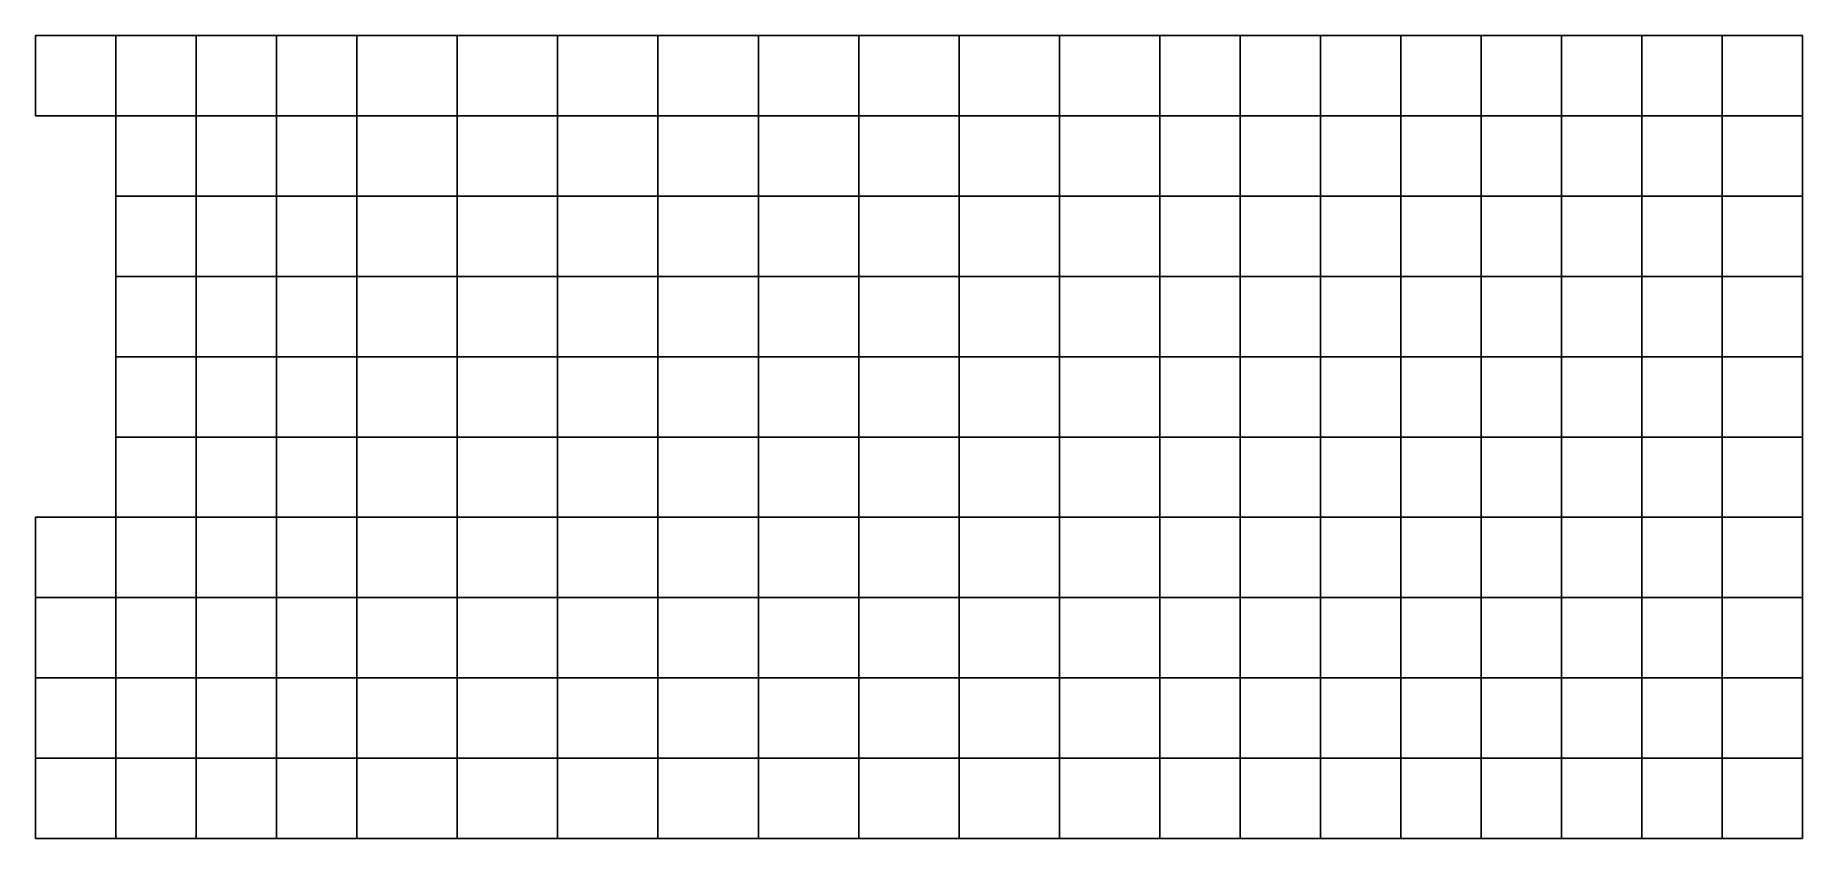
# Model space of a CAD drawing. Extents: x 0 to 132, y 0 to 60.
import ezdxf

# ---------------------------------------------------------------- set-up
doc = ezdxf.new("R2010")
doc.units = 0
doc.layers.add('BARS', color=1, linetype='CONTINUOUS')
doc.layers.add('FACES', color=5, linetype='CONTINUOUS')

msp = doc.modelspace()

# ---------------------------------------------------------------- linework, layer by layer
at = {"layer": 'BARS'}
for p, q in [((0, 60), (0, 60, 3.2)), ((0, 60, 3.2), (0, 60, 6.4)), ((0, 60, 6.4), (0, 60, 9.6)), ((0, 60, 9.6), (0, 60, 12.8)), ((0, 60, 12.8), (0, 60, 16)), ((0, 60, 16), (0, 60, 19.2)), ((0, 60, 19.2), (0, 60, 22.4)), ((0, 60, 22.4), (0, 60, 25.6)), ((0, 60, 25.6), (0, 60, 28.8)), ((0, 60, 28.8), (0, 60, 32)), ((0, 60, 32), (0, 60, 35.2)), ((0, 60, 35.2), (0, 60, 38.4)), ((0, 60, 3.2), (6, 60, 3.2)), ((0, 60, 6.4), (6, 60, 6.4)), ((0, 60, 9.6), (6, 60, 9.6)), ((0, 60, 12.8), (6, 60, 12.8)), ((0, 60, 16), (6, 60, 16)), ((0, 60, 19.2), (6, 60, 19.2)), ((0, 60, 22.4), (6, 60, 22.4)), ((0, 60, 25.6), (6, 60, 25.6)), ((0, 60, 28.8), (6, 60, 28.8)), ((0, 60, 32), (6, 60, 32)), ((0, 60, 35.2), (6, 60, 35.2)), ((0, 60, 38.4), (6, 60, 38.4)), ((0, 54, 3.2), (0, 60, 3.2)), ((0, 54, 6.4), (0, 60, 6.4)), ((0, 54, 9.6), (0, 60, 9.6)), ((0, 54, 12.8), (0, 60, 12.8)), ((0, 54, 16), (0, 60, 16)), ((0, 54, 19.2), (0, 60, 19.2)), ((0, 54, 22.4), (0, 60, 22.4)), ((0, 54, 25.6), (0, 60, 25.6)), ((0, 54, 28.8), (0, 60, 28.8)), ((0, 54, 32), (0, 60, 32)), ((0, 54, 35.2), (0, 60, 35.2)), ((0, 54, 38.4), (0, 60, 38.4)), ((6, 60), (6, 60, 3.2)), ((6, 60, 3.2), (6, 60, 6.4)), ((6, 60, 6.4), (6, 60, 9.6)), ((6, 60, 9.6), (6, 60, 12.8)), ((6, 60, 12.8), (6, 60, 16)), ((6, 60, 16), (6, 60, 19.2)), ((6, 60, 19.2), (6, 60, 22.4)), ((6, 60, 22.4), (6, 60, 25.6)), ((6, 60, 25.6), (6, 60, 28.8)), ((6, 60, 28.8), (6, 60, 32)), ((6, 60, 32), (6, 60, 35.2)), ((6, 60, 35.2), (6, 60, 38.4)), ((6, 60, 3.2), (12, 60, 3.2)), ((6, 60, 6.4), (12, 60, 6.4)), ((6, 60, 9.6), (12, 60, 9.6)), ((6, 60, 12.8), (12, 60, 12.8)), ((6, 60, 16), (12, 60, 16)), ((6, 60, 19.2), (12, 60, 19.2)), ((6, 60, 22.4), (12, 60, 22.4)), ((6, 60, 25.6), (12, 60, 25.6)), ((6, 60, 28.8), (12, 60, 28.8)), ((6, 60, 32), (12, 60, 32)), ((6, 60, 35.2), (12, 60, 35.2)), ((6, 60, 38.4), (12, 60, 38.4)), ((6, 54, 3.2), (6, 60, 3.2)), ((6, 54, 6.4), (6, 60, 6.4)), ((6, 54, 9.6), (6, 60, 9.6)), ((6, 54, 12.8), (6, 60, 12.8)), ((6, 54, 16), (6, 60, 16)), ((6, 54, 19.2), (6, 60, 19.2)), ((6, 54, 22.4), (6, 60, 22.4)), ((6, 54, 25.6), (6, 60, 25.6)), ((6, 54, 28.8), (6, 60, 28.8)), ((6, 54, 32), (6, 60, 32)), ((6, 54, 35.2), (6, 60, 35.2)), ((6, 54, 38.4), (6, 60, 38.4)), ((12, 60), (12, 60, 3.2)), ((12, 60, 3.2), (12, 60, 6.4)), ((12, 60, 6.4), (12, 60, 9.6)), ((12, 60, 9.6), (12, 60, 12.8)), ((12, 60, 12.8), (12, 60, 16)), ((12, 60, 16), (12, 60, 19.2)), ((12, 60, 19.2), (12, 60, 22.4)), ((12, 60, 22.4), (12, 60, 25.6)), ((12, 60, 25.6), (12, 60, 28.8)), ((12, 60, 28.8), (12, 60, 32)), ((12, 60, 32), (12, 60, 35.2)), ((12, 60, 35.2), (12, 60, 38.4)), ((12, 60, 3.2), (18, 60, 3.2)), ((12, 60, 6.4), (18, 60, 6.4)), ((12, 60, 9.6), (18, 60, 9.6)), ((12, 60, 12.8), (18, 60, 12.8)), ((12, 60, 16), (18, 60, 16)), ((12, 54, 3.2), (12, 60, 3.2)), ((12, 54, 6.4), (12, 60, 6.4)), ((12, 54, 9.6), (12, 60, 9.6)), ((12, 54, 12.8), (12, 60, 12.8)), ((12, 54, 16), (12, 60, 16)), ((12, 54, 19.2), (12, 60, 19.2)), ((12, 54, 22.4), (12, 60, 22.4)), ((12, 54, 25.6), (12, 60, 25.6)), ((12, 54, 28.8), (12, 60, 28.8)), ((12, 54, 32), (12, 60, 32)), ((12, 54, 35.2), (12, 60, 35.2)), ((12, 54, 38.4), (12, 60, 38.4)), ((18, 60), (18, 60, 3.2)), ((18, 60, 3.2), (18, 60, 6.4)), ((18, 60, 6.4), (18, 60, 9.6)), ((18, 60, 9.6), (18, 60, 12.8)), ((18, 60, 12.8), (18, 60, 16)), ((18, 60, 3.2), (24, 60, 3.2)), ((18, 60, 6.4), (24, 60, 6.4)), ((18, 60, 9.6), (24, 60, 9.6)), ((18, 60, 12.8), (24, 60, 12.8)), ((18, 60, 16), (24, 60, 16)), ((18, 54, 3.2), (18, 60, 3.2)), ((18, 54, 6.4), (18, 60, 6.4)), ((18, 54, 9.6), (18, 60, 9.6)), ((18, 54, 12.8), (18, 60, 12.8)), ((18, 54, 16), (18, 60, 16)), ((24, 60), (24, 60, 3.2)), ((24, 60, 3.2), (24, 60, 6.4)), ((24, 60, 6.4), (24, 60, 9.6)), ((24, 60, 9.6), (24, 60, 12.8)), ((24, 60, 12.8), (24, 60, 16)), ((24, 60, 16), (31.5, 60, 19)), ((24, 54, 3.2), (24, 60, 3.2)), ((24, 54, 6.4), (24, 60, 6.4)), ((24, 54, 9.6), (24, 60, 9.6)), ((24, 54, 12.8), (24, 60, 12.8)), ((24, 54, 16), (24, 60, 16)), ((31.5, 60, 19), (39, 60, 21)), ((31.5, 54, 19), (31.5, 60, 19)), ((39, 60, 21), (46.5, 60, 22)), ((39, 54, 21), (39, 60, 21)), ((46.5, 60, 22), (54, 60, 22)), ((46.5, 54, 22), (46.5, 60, 22)), ((54, 60, 22), (61.5, 60, 22)), ((54, 54, 22), (54, 60, 22)), ((61.5, 60, 22), (69, 60, 21)), ((61.5, 54, 22), (61.5, 60, 22)), ((69, 60, 21), (76.5, 60, 19)), ((69, 54, 21), (69, 60, 21)), ((76.5, 60, 19), (84, 60, 16)), ((76.5, 54, 19), (76.5, 60, 19)), ((84, 60), (84, 60, 3.2)), ((84, 60, 3.2), (84, 60, 6.4)), ((84, 60, 6.4), (84, 60, 9.6)), ((84, 60, 9.6), (84, 60, 12.8)), ((84, 60, 12.8), (84, 60, 16)), ((84, 60, 3.2), (90, 60, 3.2)), ((84, 60, 6.4), (90, 60, 6.4)), ((84, 60, 9.6), (90, 60, 9.6)), ((84, 60, 12.8), (90, 60, 12.8)), ((84, 60, 16), (90, 60, 16)), ((84, 54, 3.2), (84, 60, 3.2)), ((84, 54, 6.4), (84, 60, 6.4)), ((84, 54, 9.6), (84, 60, 9.6)), ((84, 54, 12.8), (84, 60, 12.8)), ((84, 54, 16), (84, 60, 16)), ((90, 60), (90, 60, 3.2)), ((90, 60, 3.2), (90, 60, 6.4)), ((90, 60, 6.4), (90, 60, 9.6)), ((90, 60, 9.6), (90, 60, 12.8)), ((90, 60, 12.8), (90, 60, 16)), ((90, 60, 3.2), (96, 60, 3.2)), ((90, 60, 6.4), (96, 60, 6.4)), ((90, 60, 9.6), (96, 60, 9.6)), ((90, 60, 12.8), (96, 60, 12.8)), ((90, 60, 16), (96, 60, 16)), ((90, 54, 3.2), (90, 60, 3.2)), ((90, 54, 6.4), (90, 60, 6.4)), ((90, 54, 9.6), (90, 60, 9.6)), ((90, 54, 12.8), (90, 60, 12.8)), ((90, 54, 16), (90, 60, 16)), ((96, 60), (96, 60, 3.2)), ((96, 60, 3.2), (96, 60, 6.4)), ((96, 60, 6.4), (96, 60, 9.6)), ((96, 60, 9.6), (96, 60, 12.8)), ((96, 60, 12.8), (96, 60, 16)), ((96, 60, 3.2), (102, 60, 3.2)), ((96, 60, 6.4), (102, 60, 6.4)), ((96, 54, 3.2), (96, 60, 3.2)), ((96, 54, 6.4), (96, 60, 6.4)), ((96, 54, 9.6), (96, 60, 9.6)), ((96, 54, 12.8), (96, 60, 12.8)), ((96, 54, 16), (96, 60, 16)), ((102, 60), (102, 60, 3.2)), ((102, 60, 3.2), (102, 60, 6.4)), ((102, 60, 3.2), (108, 60, 3.2)), ((102, 60, 6.4), (108, 60, 6.4)), ((102, 54, 3.2), (102, 60, 3.2)), ((102, 54, 6.4), (102, 60, 6.4)), ((108, 60), (108, 60, 3.2)), ((108, 60, 3.2), (108, 60, 6.4)), ((108, 60, 3.2), (114, 60, 3.2)), ((108, 60, 6.4), (114, 60, 6.4)), ((108, 54, 3.2), (108, 60, 3.2)), ((108, 54, 6.4), (108, 60, 6.4)), ((114, 60), (114, 60, 3.2)), ((114, 60, 3.2), (114, 60, 6.4)), ((114, 60, 3.2), (120, 60, 3.2)), ((114, 60, 6.4), (120, 60, 6.4)), ((114, 54, 3.2), (114, 60, 3.2)), ((114, 54, 6.4), (114, 60, 6.4)), ((120, 60), (120, 60, 3.2)), ((120, 60, 3.2), (120, 60, 6.4)), ((120, 60, 3.2), (126, 60, 3.2)), ((120, 60, 6.4), (126, 60, 6.4)), ((120, 54, 3.2), (120, 60, 3.2)), ((120, 54, 6.4), (120, 60, 6.4)), ((126, 60), (126, 60, 3.2)), ((126, 60, 3.2), (126, 60, 6.4)), ((126, 60, 3.2), (132, 60, 3.2)), ((126, 60, 6.4), (132, 60, 6.4)), ((126, 54, 3.2), (126, 60, 3.2)), ((126, 54, 6.4), (126, 60, 6.4)), ((132, 60), (132, 60, 3.2)), ((132, 60, 3.2), (132, 60, 6.4)), ((132, 54, 3.2), (132, 60, 3.2)), ((132, 54, 6.4), (132, 60, 6.4)), ((0, 54), (0, 54, 3.2)), ((0, 54, 3.2), (0, 54, 6.4)), ((0, 54, 6.4), (0, 54, 9.6)), ((0, 54, 9.6), (0, 54, 12.8)), ((0, 54, 12.8), (0, 54, 16)), ((0, 54, 16), (0, 54, 19.2)), ((0, 54, 19.2), (0, 54, 22.4)), ((0, 54, 22.4), (0, 54, 25.6)), ((0, 54, 25.6), (0, 54, 28.8)), ((0, 54, 28.8), (0, 54, 32)), ((0, 54, 32), (0, 54, 35.2)), ((0, 54, 35.2), (0, 54, 38.4)), ((0, 54, 3.2), (6, 54, 3.2)), ((0, 54, 6.4), (6, 54, 6.4)), ((0, 54, 9.6), (6, 54, 9.6)), ((0, 54, 12.8), (6, 54, 12.8)), ((0, 54, 16), (6, 54, 16)), ((0, 54, 19.2), (6, 54, 19.2)), ((0, 54, 22.4), (6, 54, 22.4)), ((0, 54, 25.6), (6, 54, 25.6)), ((0, 54, 28.8), (6, 54, 28.8)), ((0, 54, 32), (6, 54, 32)), ((0, 54, 35.2), (6, 54, 35.2)), ((0, 54, 38.4), (6, 54, 38.4)), ((6, 54), (6, 54, 3.2)), ((6, 54, 3.2), (6, 54, 6.4)), ((6, 54, 6.4), (6, 54, 9.6)), ((6, 54, 9.6), (6, 54, 12.8)), ((6, 54, 12.8), (6, 54, 16)), ((6, 54, 16), (6, 54, 19.2)), ((6, 54, 19.2), (6, 54, 22.4)), ((6, 54, 22.4), (6, 54, 25.6)), ((6, 54, 25.6), (6, 54, 28.8)), ((6, 54, 28.8), (6, 54, 32)), ((6, 54, 32), (6, 54, 35.2)), ((6, 54, 35.2), (6, 54, 38.4)), ((6, 54, 3.2), (12, 54, 3.2)), ((6, 54, 6.4), (12, 54, 6.4)), ((6, 54, 9.6), (12, 54, 9.6)), ((6, 54, 12.8), (12, 54, 12.8)), ((6, 54, 16), (12, 54, 16)), ((6, 54, 19.2), (12, 54, 19.2)), ((6, 54, 22.4), (12, 54, 22.4)), ((6, 54, 25.6), (12, 54, 25.6)), ((6, 54, 28.8), (12, 54, 28.8)), ((6, 54, 32), (12, 54, 32)), ((6, 54, 35.2), (12, 54, 35.2)), ((6, 54, 38.4), (12, 54, 38.4)), ((6, 48, 3.2), (6, 54, 3.2)), ((6, 48, 6.4), (6, 54, 6.4)), ((6, 48, 9.6), (6, 54, 9.6)), ((6, 48, 12.8), (6, 54, 12.8)), ((6, 48, 16), (6, 54, 16)), ((6, 48, 19.2), (6, 54, 19.2)), ((6, 48, 22.4), (6, 54, 22.4)), ((6, 48, 25.6), (6, 54, 25.6)), ((6, 48, 28.8), (6, 54, 28.8)), ((6, 48, 32), (6, 54, 32)), ((6, 48, 35.2), (6, 54, 35.2)), ((6, 48, 38.4), (6, 54, 38.4)), ((12, 54), (12, 54, 3.2)), ((12, 54, 3.2), (12, 54, 6.4)), ((12, 54, 6.4), (12, 54, 9.6)), ((12, 54, 9.6), (12, 54, 12.8)), ((12, 54, 12.8), (12, 54, 16)), ((12, 54, 16), (12, 54, 19.2)), ((12, 54, 19.2), (12, 54, 22.4)), ((12, 54, 22.4), (12, 54, 25.6)), ((12, 54, 25.6), (12, 54, 28.8)), ((12, 54, 28.8), (12, 54, 32)), ((12, 54, 32), (12, 54, 35.2)), ((12, 54, 35.2), (12, 54, 38.4)), ((12, 54, 3.2), (18, 54, 3.2)), ((12, 54, 6.4), (18, 54, 6.4)), ((12, 54, 9.6), (18, 54, 9.6)), ((12, 54, 12.8), (18, 54, 12.8)), ((12, 54, 16), (18, 54, 16)), ((12, 48, 3.2), (12, 54, 3.2)), ((12, 48, 6.4), (12, 54, 6.4)), ((12, 48, 9.6), (12, 54, 9.6)), ((12, 48, 12.8), (12, 54, 12.8)), ((12, 48, 16), (12, 54, 16)), ((12, 48, 19.2), (12, 54, 19.2)), ((12, 48, 22.4), (12, 54, 22.4)), ((12, 48, 25.6), (12, 54, 25.6)), ((12, 48, 28.8), (12, 54, 28.8)), ((12, 48, 32), (12, 54, 32)), ((12, 48, 35.2), (12, 54, 35.2)), ((12, 48, 38.4), (12, 54, 38.4)), ((18, 54), (18, 54, 3.2)), ((18, 54, 3.2), (18, 54, 6.4)), ((18, 54, 6.4), (18, 54, 9.6)), ((18, 54, 9.6), (18, 54, 12.8)), ((18, 54, 12.8), (18, 54, 16)), ((18, 54, 3.2), (24, 54, 3.2)), ((18, 54, 6.4), (24, 54, 6.4)), ((18, 54, 9.6), (24, 54, 9.6)), ((18, 54, 12.8), (24, 54, 12.8)), ((18, 54, 16), (24, 54, 16)), ((18, 48, 3.2), (18, 54, 3.2)), ((18, 48, 6.4), (18, 54, 6.4)), ((18, 48, 9.6), (18, 54, 9.6)), ((18, 48, 12.8), (18, 54, 12.8)), ((18, 48, 16), (18, 54, 16)), ((24, 54), (24, 54, 3.2)), ((24, 54, 3.2), (24, 54, 6.4)), ((24, 54, 6.4), (24, 54, 9.6)), ((24, 54, 9.6), (24, 54, 12.8)), ((24, 54, 12.8), (24, 54, 16)), ((24, 54, 16), (31.5, 54, 19)), ((24, 48, 3.2), (24, 54, 3.2)), ((24, 48, 6.4), (24, 54, 6.4)), ((24, 48, 9.6), (24, 54, 9.6)), ((24, 48, 12.8), (24, 54, 12.8)), ((24, 48, 16), (24, 54, 16)), ((31.5, 54, 19), (39, 54, 21)), ((31.5, 48, 19), (31.5, 54, 19)), ((39, 54, 21), (46.5, 54, 22)), ((39, 48, 21), (39, 54, 21)), ((46.5, 54, 22), (54, 54, 22)), ((46.5, 48, 22), (46.5, 54, 22)), ((54, 54, 22), (61.5, 54, 22)), ((54, 48, 22), (54, 54, 22)), ((61.5, 54, 22), (69, 54, 21)), ((61.5, 48, 22), (61.5, 54, 22)), ((69, 54, 21), (76.5, 54, 19)), ((69, 48, 21), (69, 54, 21)), ((76.5, 54, 19), (84, 54, 16)), ((76.5, 48, 19), (76.5, 54, 19)), ((84, 54), (84, 54, 3.2)), ((84, 54, 3.2), (84, 54, 6.4)), ((84, 54, 6.4), (84, 54, 9.6)), ((84, 54, 9.6), (84, 54, 12.8)), ((84, 54, 12.8), (84, 54, 16)), ((84, 54, 3.2), (90, 54, 3.2)), ((84, 54, 6.4), (90, 54, 6.4)), ((84, 54, 9.6), (90, 54, 9.6)), ((84, 54, 12.8), (90, 54, 12.8)), ((84, 54, 16), (90, 54, 16)), ((84, 48, 3.2), (84, 54, 3.2)), ((84, 48, 6.4), (84, 54, 6.4)), ((84, 48, 9.6), (84, 54, 9.6)), ((84, 48, 12.8), (84, 54, 12.8)), ((84, 48, 16), (84, 54, 16)), ((90, 54), (90, 54, 3.2)), ((90, 54, 3.2), (90, 54, 6.4)), ((90, 54, 6.4), (90, 54, 9.6)), ((90, 54, 9.6), (90, 54, 12.8)), ((90, 54, 12.8), (90, 54, 16)), ((90, 54, 3.2), (96, 54, 3.2)), ((90, 54, 6.4), (96, 54, 6.4)), ((90, 54, 9.6), (96, 54, 9.6)), ((90, 54, 12.8), (96, 54, 12.8)), ((90, 54, 16), (96, 54, 16)), ((90, 48, 3.2), (90, 54, 3.2)), ((90, 48, 6.4), (90, 54, 6.4)), ((90, 48, 9.6), (90, 54, 9.6)), ((90, 48, 12.8), (90, 54, 12.8)), ((90, 48, 16), (90, 54, 16)), ((96, 54), (96, 54, 3.2)), ((96, 54, 3.2), (96, 54, 6.4)), ((96, 54, 6.4), (96, 54, 9.6)), ((96, 54, 9.6), (96, 54, 12.8)), ((96, 54, 12.8), (96, 54, 16)), ((96, 54, 3.2), (102, 54, 3.2)), ((96, 54, 6.4), (102, 54, 6.4)), ((96, 48, 3.2), (96, 54, 3.2)), ((96, 48, 6.4), (96, 54, 6.4)), ((96, 48, 9.6), (96, 54, 9.6)), ((96, 48, 12.8), (96, 54, 12.8)), ((96, 48, 16), (96, 54, 16)), ((102, 54), (102, 54, 3.2)), ((102, 54, 3.2), (102, 54, 6.4)), ((102, 54, 3.2), (108, 54, 3.2)), ((102, 54, 6.4), (108, 54, 6.4)), ((102, 48, 3.2), (102, 54, 3.2)), ((102, 48, 6.4), (102, 54, 6.4)), ((108, 54), (108, 54, 3.2)), ((108, 54, 3.2), (108, 54, 6.4)), ((108, 54, 3.2), (114, 54, 3.2)), ((108, 54, 6.4), (114, 54, 6.4)), ((108, 48, 3.2), (108, 54, 3.2)), ((108, 48, 6.4), (108, 54, 6.4)), ((114, 54), (114, 54, 3.2)), ((114, 54, 3.2), (114, 54, 6.4)), ((114, 54, 3.2), (120, 54, 3.2)), ((114, 54, 6.4), (120, 54, 6.4)), ((114, 48, 3.2), (114, 54, 3.2)), ((114, 48, 6.4), (114, 54, 6.4)), ((120, 54), (120, 54, 3.2)), ((120, 54, 3.2), (120, 54, 6.4)), ((120, 54, 3.2), (126, 54, 3.2)), ((120, 54, 6.4), (126, 54, 6.4)), ((120, 48, 3.2), (120, 54, 3.2)), ((120, 48, 6.4), (120, 54, 6.4)), ((126, 54), (126, 54, 3.2)), ((126, 54, 3.2), (126, 54, 6.4)), ((126, 54, 3.2), (132, 54, 3.2)), ((126, 54, 6.4), (132, 54, 6.4)), ((126, 48, 3.2), (126, 54, 3.2)), ((126, 48, 6.4), (126, 54, 6.4)), ((132, 54), (132, 54, 3.2)), ((132, 54, 3.2), (132, 54, 6.4)), ((132, 48, 3.2), (132, 54, 3.2)), ((132, 48, 6.4), (132, 54, 6.4)), ((6, 48), (6, 48, 3.2)), ((6, 48, 3.2), (6, 48, 6.4)), ((6, 48, 6.4), (6, 48, 9.6)), ((6, 48, 9.6), (6, 48, 12.8)), ((6, 48, 12.8), (6, 48, 16)), ((6, 48, 16), (6, 48, 19.2)), ((6, 48, 19.2), (6, 48, 22.4)), ((6, 48, 22.4), (6, 48, 25.6)), ((6, 48, 25.6), (6, 48, 28.8)), ((6, 48, 28.8), (6, 48, 32)), ((6, 48, 32), (6, 48, 35.2)), ((6, 48, 35.2), (6, 48, 38.4)), ((6, 48, 3.2), (12, 48, 3.2)), ((6, 48, 6.4), (12, 48, 6.4)), ((6, 48, 9.6), (12, 48, 9.6)), ((6, 48, 12.8), (12, 48, 12.8)), ((6, 48, 16), (12, 48, 16)), ((6, 48, 19.2), (12, 48, 19.2)), ((6, 48, 22.4), (12, 48, 22.4)), ((6, 48, 25.6), (12, 48, 25.6)), ((6, 48, 28.8), (12, 48, 28.8)), ((6, 48, 32), (12, 48, 32)), ((6, 48, 35.2), (12, 48, 35.2)), ((6, 48, 38.4), (12, 48, 38.4)), ((6, 42, 3.2), (6, 48, 3.2)), ((6, 42, 6.4), (6, 48, 6.4)), ((6, 42, 9.6), (6, 48, 9.6)), ((6, 42, 12.8), (6, 48, 12.8)), ((6, 42, 16), (6, 48, 16)), ((6, 42, 19.2), (6, 48, 19.2)), ((6, 42, 22.4), (6, 48, 22.4)), ((6, 42, 25.6), (6, 48, 25.6)), ((6, 42, 28.8), (6, 48, 28.8)), ((6, 42, 32), (6, 48, 32)), ((6, 42, 35.2), (6, 48, 35.2)), ((6, 42, 38.4), (6, 48, 38.4)), ((12, 48), (12, 48, 3.2)), ((12, 48, 3.2), (12, 48, 6.4)), ((12, 48, 6.4), (12, 48, 9.6)), ((12, 48, 9.6), (12, 48, 12.8)), ((12, 48, 12.8), (12, 48, 16)), ((12, 48, 16), (12, 48, 19.2)), ((12, 48, 19.2), (12, 48, 22.4)), ((12, 48, 22.4), (12, 48, 25.6)), ((12, 48, 25.6), (12, 48, 28.8)), ((12, 48, 28.8), (12, 48, 32)), ((12, 48, 32), (12, 48, 35.2)), ((12, 48, 35.2), (12, 48, 38.4)), ((12, 48, 3.2), (18, 48, 3.2)), ((12, 48, 6.4), (18, 48, 6.4)), ((12, 48, 9.6), (18, 48, 9.6)), ((12, 48, 12.8), (18, 48, 12.8)), ((12, 48, 16), (18, 48, 16)), ((12, 42, 3.2), (12, 48, 3.2)), ((12, 42, 6.4), (12, 48, 6.4)), ((12, 42, 9.6), (12, 48, 9.6)), ((12, 42, 12.8), (12, 48, 12.8)), ((12, 42, 16), (12, 48, 16)), ((12, 42, 19.2), (12, 48, 19.2)), ((12, 42, 22.4), (12, 48, 22.4)), ((12, 42, 25.6), (12, 48, 25.6)), ((12, 42, 28.8), (12, 48, 28.8)), ((12, 42, 32), (12, 48, 32)), ((12, 42, 35.2), (12, 48, 35.2)), ((12, 42, 38.4), (12, 48, 38.4)), ((18, 48), (18, 48, 3.2)), ((18, 48, 3.2), (18, 48, 6.4)), ((18, 48, 6.4), (18, 48, 9.6)), ((18, 48, 9.6), (18, 48, 12.8)), ((18, 48, 12.8), (18, 48, 16)), ((18, 48, 3.2), (24, 48, 3.2)), ((18, 48, 6.4), (24, 48, 6.4)), ((18, 48, 9.6), (24, 48, 9.6)), ((18, 48, 12.8), (24, 48, 12.8)), ((18, 48, 16), (24, 48, 16)), ((18, 42, 3.2), (18, 48, 3.2)), ((18, 42, 6.4), (18, 48, 6.4)), ((18, 42, 9.6), (18, 48, 9.6)), ((18, 42, 12.8), (18, 48, 12.8)), ((18, 42, 16), (18, 48, 16)), ((24, 48), (24, 48, 3.2)), ((24, 48, 3.2), (24, 48, 6.4)), ((24, 48, 6.4), (24, 48, 9.6)), ((24, 48, 9.6), (24, 48, 12.8)), ((24, 48, 12.8), (24, 48, 16)), ((24, 48, 16), (31.5, 48, 19)), ((24, 42, 3.2), (24, 48, 3.2)), ((24, 42, 6.4), (24, 48, 6.4)), ((24, 42, 9.6), (24, 48, 9.6)), ((24, 42, 12.8), (24, 48, 12.8)), ((24, 42, 16), (24, 48, 16)), ((31.5, 48, 19), (39, 48, 21)), ((31.5, 42, 19), (31.5, 48, 19)), ((39, 48, 21), (46.5, 48, 22)), ((39, 42, 21), (39, 48, 21)), ((46.5, 48, 22), (54, 48, 22)), ((46.5, 42, 22), (46.5, 48, 22)), ((54, 48, 22), (61.5, 48, 22)), ((54, 42, 22), (54, 48, 22)), ((61.5, 48, 22), (69, 48, 21)), ((61.5, 42, 22), (61.5, 48, 22)), ((69, 48, 21), (76.5, 48, 19)), ((69, 42, 21), (69, 48, 21)), ((76.5, 48, 19), (84, 48, 16)), ((76.5, 42, 19), (76.5, 48, 19)), ((84, 48), (84, 48, 3.2)), ((84, 48, 3.2), (84, 48, 6.4)), ((84, 48, 6.4), (84, 48, 9.6)), ((84, 48, 9.6), (84, 48, 12.8)), ((84, 48, 12.8), (84, 48, 16)), ((84, 48, 3.2), (90, 48, 3.2)), ((84, 48, 6.4), (90, 48, 6.4)), ((84, 48, 9.6), (90, 48, 9.6)), ((84, 48, 12.8), (90, 48, 12.8)), ((84, 48, 16), (90, 48, 16)), ((84, 42, 3.2), (84, 48, 3.2)), ((84, 42, 6.4), (84, 48, 6.4)), ((84, 42, 9.6), (84, 48, 9.6)), ((84, 42, 12.8), (84, 48, 12.8)), ((84, 42, 16), (84, 48, 16)), ((90, 48), (90, 48, 3.2)), ((90, 48, 3.2), (90, 48, 6.4)), ((90, 48, 6.4), (90, 48, 9.6)), ((90, 48, 9.6), (90, 48, 12.8)), ((90, 48, 12.8), (90, 48, 16)), ((90, 48, 3.2), (96, 48, 3.2)), ((90, 48, 6.4), (96, 48, 6.4)), ((90, 48, 9.6), (96, 48, 9.6)), ((90, 48, 12.8), (96, 48, 12.8)), ((90, 48, 16), (96, 48, 16)), ((90, 42, 3.2), (90, 48, 3.2)), ((90, 42, 6.4), (90, 48, 6.4)), ((90, 42, 9.6), (90, 48, 9.6)), ((90, 42, 12.8), (90, 48, 12.8)), ((90, 42, 16), (90, 48, 16)), ((96, 48), (96, 48, 3.2)), ((96, 48, 3.2), (96, 48, 6.4)), ((96, 48, 6.4), (96, 48, 9.6)), ((96, 48, 9.6), (96, 48, 12.8)), ((96, 48, 12.8), (96, 48, 16)), ((96, 48, 3.2), (102, 48, 3.2)), ((96, 48, 6.4), (102, 48, 6.4)), ((96, 42, 3.2), (96, 48, 3.2)), ((96, 42, 6.4), (96, 48, 6.4)), ((96, 42, 9.6), (96, 48, 9.6)), ((96, 42, 12.8), (96, 48, 12.8)), ((96, 42, 16), (96, 48, 16)), ((102, 48), (102, 48, 3.2)), ((102, 48, 3.2), (102, 48, 6.4)), ((102, 48, 3.2), (108, 48, 3.2)), ((102, 48, 6.4), (108, 48, 6.4)), ((102, 42, 3.2), (102, 48, 3.2)), ((102, 42, 6.4), (102, 48, 6.4)), ((108, 48), (108, 48, 3.2)), ((108, 48, 3.2), (108, 48, 6.4)), ((108, 48, 3.2), (114, 48, 3.2)), ((108, 48, 6.4), (114, 48, 6.4)), ((108, 42, 3.2), (108, 48, 3.2)), ((108, 42, 6.4), (108, 48, 6.4)), ((114, 48), (114, 48, 3.2)), ((114, 48, 3.2), (114, 48, 6.4)), ((114, 48, 3.2), (120, 48, 3.2)), ((114, 48, 6.4), (120, 48, 6.4)), ((114, 42, 3.2), (114, 48, 3.2)), ((114, 42, 6.4), (114, 48, 6.4)), ((120, 48), (120, 48, 3.2)), ((120, 48, 3.2), (120, 48, 6.4)), ((120, 48, 3.2), (126, 48, 3.2)), ((120, 48, 6.4), (126, 48, 6.4)), ((120, 42, 3.2), (120, 48, 3.2)), ((120, 42, 6.4), (120, 48, 6.4)), ((126, 48), (126, 48, 3.2)), ((126, 48, 3.2), (126, 48, 6.4)), ((126, 48, 3.2), (132, 48, 3.2)), ((126, 48, 6.4), (132, 48, 6.4)), ((126, 42, 3.2), (126, 48, 3.2)), ((126, 42, 6.4), (126, 48, 6.4)), ((132, 48), (132, 48, 3.2)), ((132, 48, 3.2), (132, 48, 6.4)), ((132, 42, 3.2), (132, 48, 3.2)), ((132, 42, 6.4), (132, 48, 6.4)), ((6, 42), (6, 42, 3.2)), ((6, 42, 3.2), (6, 42, 6.4)), ((6, 42, 6.4), (6, 42, 9.6)), ((6, 42, 9.6), (6, 42, 12.8)), ((6, 42, 12.8), (6, 42, 16)), ((6, 42, 16), (6, 42, 19.2)), ((6, 42, 19.2), (6, 42, 22.4)), ((6, 42, 22.4), (6, 42, 25.6)), ((6, 42, 25.6), (6, 42, 28.8)), ((6, 42, 28.8), (6, 42, 32)), ((6, 42, 32), (6, 42, 35.2)), ((6, 42, 35.2), (6, 42, 38.4)), ((6, 42, 3.2), (12, 42, 3.2)), ((6, 42, 6.4), (12, 42, 6.4)), ((6, 42, 9.6), (12, 42, 9.6)), ((6, 42, 12.8), (12, 42, 12.8)), ((6, 42, 16), (12, 42, 16)), ((6, 42, 19.2), (12, 42, 19.2)), ((6, 42, 22.4), (12, 42, 22.4)), ((6, 42, 25.6), (12, 42, 25.6)), ((6, 42, 28.8), (12, 42, 28.8)), ((6, 42, 32), (12, 42, 32)), ((6, 42, 35.2), (12, 42, 35.2)), ((6, 42, 38.4), (12, 42, 38.4)), ((6, 36, 3.2), (6, 42, 3.2)), ((6, 36, 6.4), (6, 42, 6.4)), ((6, 36, 9.6), (6, 42, 9.6)), ((6, 36, 12.8), (6, 42, 12.8)), ((6, 36, 16), (6, 42, 16)), ((6, 36, 19.2), (6, 42, 19.2)), ((6, 36, 22.4), (6, 42, 22.4)), ((6, 36, 25.6), (6, 42, 25.6)), ((6, 36, 28.8), (6, 42, 28.8)), ((6, 36, 32), (6, 42, 32)), ((6, 36, 35.2), (6, 42, 35.2)), ((6, 36, 38.4), (6, 42, 38.4)), ((12, 42), (12, 42, 3.2)), ((12, 42, 3.2), (12, 42, 6.4)), ((12, 42, 6.4), (12, 42, 9.6)), ((12, 42, 9.6), (12, 42, 12.8)), ((12, 42, 12.8), (12, 42, 16)), ((12, 42, 16), (12, 42, 19.2)), ((12, 42, 19.2), (12, 42, 22.4)), ((12, 42, 22.4), (12, 42, 25.6)), ((12, 42, 25.6), (12, 42, 28.8)), ((12, 42, 28.8), (12, 42, 32)), ((12, 42, 32), (12, 42, 35.2)), ((12, 42, 35.2), (12, 42, 38.4)), ((12, 42, 3.2), (18, 42, 3.2)), ((12, 42, 6.4), (18, 42, 6.4)), ((12, 42, 9.6), (18, 42, 9.6)), ((12, 42, 12.8), (18, 42, 12.8)), ((12, 42, 16), (18, 42, 16)), ((12, 36, 3.2), (12, 42, 3.2)), ((12, 36, 6.4), (12, 42, 6.4)), ((12, 36, 9.6), (12, 42, 9.6)), ((12, 36, 12.8), (12, 42, 12.8)), ((12, 36, 16), (12, 42, 16)), ((12, 36, 19.2), (12, 42, 19.2)), ((12, 36, 22.4), (12, 42, 22.4)), ((12, 36, 25.6), (12, 42, 25.6)), ((12, 36, 28.8), (12, 42, 28.8)), ((12, 36, 32), (12, 42, 32)), ((12, 36, 35.2), (12, 42, 35.2)), ((12, 36, 38.4), (12, 42, 38.4)), ((18, 42), (18, 42, 3.2)), ((18, 42, 3.2), (18, 42, 6.4)), ((18, 42, 6.4), (18, 42, 9.6)), ((18, 42, 9.6), (18, 42, 12.8)), ((18, 42, 12.8), (18, 42, 16)), ((18, 42, 3.2), (24, 42, 3.2)), ((18, 42, 6.4), (24, 42, 6.4)), ((18, 42, 9.6), (24, 42, 9.6)), ((18, 42, 12.8), (24, 42, 12.8)), ((18, 42, 16), (24, 42, 16)), ((18, 36, 3.2), (18, 42, 3.2)), ((18, 36, 6.4), (18, 42, 6.4)), ((18, 36, 9.6), (18, 42, 9.6)), ((18, 36, 12.8), (18, 42, 12.8)), ((18, 36, 16), (18, 42, 16)), ((24, 42), (24, 42, 3.2)), ((24, 42, 3.2), (24, 42, 6.4)), ((24, 42, 6.4), (24, 42, 9.6)), ((24, 42, 9.6), (24, 42, 12.8)), ((24, 42, 12.8), (24, 42, 16)), ((24, 42, 16), (31.5, 42, 19)), ((24, 36, 3.2), (24, 42, 3.2)), ((24, 36, 6.4), (24, 42, 6.4)), ((24, 36, 9.6), (24, 42, 9.6)), ((24, 36, 12.8), (24, 42, 12.8)), ((24, 36, 16), (24, 42, 16)), ((31.5, 42, 19), (39, 42, 21)), ((31.5, 36, 19), (31.5, 42, 19)), ((39, 42, 21), (46.5, 42, 22)), ((39, 36, 21), (39, 42, 21)), ((46.5, 42, 22), (54, 42, 22)), ((46.5, 36, 22), (46.5, 42, 22)), ((54, 42, 22), (61.5, 42, 22)), ((54, 36, 22), (54, 42, 22)), ((61.5, 42, 22), (69, 42, 21)), ((61.5, 36, 22), (61.5, 42, 22)), ((69, 42, 21), (76.5, 42, 19)), ((69, 36, 21), (69, 42, 21)), ((76.5, 42, 19), (84, 42, 16)), ((76.5, 36, 19), (76.5, 42, 19)), ((84, 42), (84, 42, 3.2)), ((84, 42, 3.2), (84, 42, 6.4)), ((84, 42, 6.4), (84, 42, 9.6)), ((84, 42, 9.6), (84, 42, 12.8)), ((84, 42, 12.8), (84, 42, 16)), ((84, 42, 3.2), (90, 42, 3.2)), ((84, 42, 6.4), (90, 42, 6.4)), ((84, 42, 9.6), (90, 42, 9.6)), ((84, 42, 12.8), (90, 42, 12.8)), ((84, 42, 16), (90, 42, 16)), ((84, 36, 3.2), (84, 42, 3.2)), ((84, 36, 6.4), (84, 42, 6.4)), ((84, 36, 9.6), (84, 42, 9.6)), ((84, 36, 12.8), (84, 42, 12.8)), ((84, 36, 16), (84, 42, 16)), ((90, 42), (90, 42, 3.2)), ((90, 42, 3.2), (90, 42, 6.4)), ((90, 42, 6.4), (90, 42, 9.6)), ((90, 42, 9.6), (90, 42, 12.8)), ((90, 42, 12.8), (90, 42, 16)), ((90, 42, 3.2), (96, 42, 3.2)), ((90, 42, 6.4), (96, 42, 6.4)), ((90, 42, 9.6), (96, 42, 9.6)), ((90, 42, 12.8), (96, 42, 12.8)), ((90, 42, 16), (96, 42, 16)), ((90, 36, 3.2), (90, 42, 3.2)), ((90, 36, 6.4), (90, 42, 6.4)), ((90, 36, 9.6), (90, 42, 9.6)), ((90, 36, 12.8), (90, 42, 12.8)), ((90, 36, 16), (90, 42, 16)), ((96, 42), (96, 42, 3.2)), ((96, 42, 3.2), (96, 42, 6.4)), ((96, 42, 6.4), (96, 42, 9.6)), ((96, 42, 9.6), (96, 42, 12.8)), ((96, 42, 12.8), (96, 42, 16)), ((96, 42, 3.2), (102, 42, 3.2)), ((96, 42, 6.4), (102, 42, 6.4)), ((96, 36, 3.2), (96, 42, 3.2)), ((96, 36, 6.4), (96, 42, 6.4)), ((96, 36, 9.6), (96, 42, 9.6)), ((96, 36, 12.8), (96, 42, 12.8)), ((96, 36, 16), (96, 42, 16)), ((102, 42), (102, 42, 3.2)), ((102, 42, 3.2), (102, 42, 6.4)), ((102, 42, 3.2), (108, 42, 3.2)), ((102, 42, 6.4), (108, 42, 6.4)), ((102, 36, 3.2), (102, 42, 3.2)), ((102, 36, 6.4), (102, 42, 6.4)), ((108, 42), (108, 42, 3.2)), ((108, 42, 3.2), (108, 42, 6.4)), ((108, 42, 3.2), (114, 42, 3.2)), ((108, 42, 6.4), (114, 42, 6.4)), ((108, 36, 3.2), (108, 42, 3.2)), ((108, 36, 6.4), (108, 42, 6.4)), ((114, 42), (114, 42, 3.2)), ((114, 42, 3.2), (114, 42, 6.4)), ((114, 42, 3.2), (120, 42, 3.2)), ((114, 42, 6.4), (120, 42, 6.4)), ((114, 36, 3.2), (114, 42, 3.2)), ((114, 36, 6.4), (114, 42, 6.4)), ((120, 42), (120, 42, 3.2)), ((120, 42, 3.2), (120, 42, 6.4)), ((120, 42, 3.2), (126, 42, 3.2)), ((120, 42, 6.4), (126, 42, 6.4)), ((120, 36, 3.2), (120, 42, 3.2)), ((120, 36, 6.4), (120, 42, 6.4)), ((126, 42), (126, 42, 3.2)), ((126, 42, 3.2), (126, 42, 6.4)), ((126, 42, 3.2), (132, 42, 3.2)), ((126, 42, 6.4), (132, 42, 6.4)), ((126, 36, 3.2), (126, 42, 3.2)), ((126, 36, 6.4), (126, 42, 6.4)), ((132, 42), (132, 42, 3.2)), ((132, 42, 3.2), (132, 42, 6.4)), ((132, 36, 3.2), (132, 42, 3.2)), ((132, 36, 6.4), (132, 42, 6.4)), ((6, 36), (6, 36, 3.2)), ((6, 36, 3.2), (6, 36, 6.4)), ((6, 36, 6.4), (6, 36, 9.6)), ((6, 36, 9.6), (6, 36, 12.8)), ((6, 36, 12.8), (6, 36, 16)), ((6, 36, 16), (6, 36, 19.2)), ((6, 36, 19.2), (6, 36, 22.4)), ((6, 36, 22.4), (6, 36, 25.6)), ((6, 36, 25.6), (6, 36, 28.8)), ((6, 36, 28.8), (6, 36, 32)), ((6, 36, 32), (6, 36, 35.2)), ((6, 36, 35.2), (6, 36, 38.4)), ((6, 36, 3.2), (12, 36, 3.2)), ((6, 36, 6.4), (12, 36, 6.4)), ((6, 36, 9.6), (12, 36, 9.6)), ((6, 36, 12.8), (12, 36, 12.8)), ((6, 36, 16), (12, 36, 16)), ((6, 36, 19.2), (12, 36, 19.2)), ((6, 36, 22.4), (12, 36, 22.4)), ((6, 36, 25.6), (12, 36, 25.6)), ((6, 36, 28.8), (12, 36, 28.8)), ((6, 36, 32), (12, 36, 32)), ((6, 36, 35.2), (12, 36, 35.2)), ((6, 36, 38.4), (12, 36, 38.4)), ((6, 30, 3.2), (6, 36, 3.2)), ((6, 30, 6.4), (6, 36, 6.4)), ((6, 30, 9.6), (6, 36, 9.6)), ((6, 30, 12.8), (6, 36, 12.8)), ((6, 30, 16), (6, 36, 16)), ((6, 30, 19.2), (6, 36, 19.2)), ((6, 30, 22.4), (6, 36, 22.4)), ((6, 30, 25.6), (6, 36, 25.6)), ((6, 30, 28.8), (6, 36, 28.8)), ((6, 30, 32), (6, 36, 32)), ((6, 30, 35.2), (6, 36, 35.2)), ((6, 30, 38.4), (6, 36, 38.4)), ((12, 36), (12, 36, 3.2)), ((12, 36, 3.2), (12, 36, 6.4)), ((12, 36, 6.4), (12, 36, 9.6)), ((12, 36, 9.6), (12, 36, 12.8)), ((12, 36, 12.8), (12, 36, 16)), ((12, 36, 16), (12, 36, 19.2)), ((12, 36, 19.2), (12, 36, 22.4)), ((12, 36, 22.4), (12, 36, 25.6)), ((12, 36, 25.6), (12, 36, 28.8)), ((12, 36, 28.8), (12, 36, 32)), ((12, 36, 32), (12, 36, 35.2)), ((12, 36, 35.2), (12, 36, 38.4)), ((12, 36, 3.2), (18, 36, 3.2)), ((12, 36, 6.4), (18, 36, 6.4)), ((12, 36, 9.6), (18, 36, 9.6)), ((12, 36, 12.8), (18, 36, 12.8)), ((12, 36, 16), (18, 36, 16)), ((12, 30, 3.2), (12, 36, 3.2)), ((12, 30, 6.4), (12, 36, 6.4)), ((12, 30, 9.6), (12, 36, 9.6)), ((12, 30, 12.8), (12, 36, 12.8)), ((12, 30, 16), (12, 36, 16)), ((12, 30, 19.2), (12, 36, 19.2)), ((12, 30, 22.4), (12, 36, 22.4)), ((12, 30, 25.6), (12, 36, 25.6)), ((12, 30, 28.8), (12, 36, 28.8)), ((12, 30, 32), (12, 36, 32)), ((12, 30, 35.2), (12, 36, 35.2)), ((12, 30, 38.4), (12, 36, 38.4)), ((18, 36), (18, 36, 3.2)), ((18, 36, 3.2), (18, 36, 6.4)), ((18, 36, 6.4), (18, 36, 9.6)), ((18, 36, 9.6), (18, 36, 12.8)), ((18, 36, 12.8), (18, 36, 16)), ((18, 36, 3.2), (24, 36, 3.2)), ((18, 36, 6.4), (24, 36, 6.4)), ((18, 36, 9.6), (24, 36, 9.6)), ((18, 36, 12.8), (24, 36, 12.8)), ((18, 36, 16), (24, 36, 16)), ((18, 30, 3.2), (18, 36, 3.2)), ((18, 30, 6.4), (18, 36, 6.4)), ((18, 30, 9.6), (18, 36, 9.6)), ((18, 30, 12.8), (18, 36, 12.8)), ((18, 30, 16), (18, 36, 16)), ((24, 36), (24, 36, 3.2)), ((24, 36, 3.2), (24, 36, 6.4)), ((24, 36, 6.4), (24, 36, 9.6)), ((24, 36, 9.6), (24, 36, 12.8)), ((24, 36, 12.8), (24, 36, 16)), ((24, 36, 16), (31.5, 36, 19)), ((24, 30, 3.2), (24, 36, 3.2)), ((24, 30, 6.4), (24, 36, 6.4)), ((24, 30, 9.6), (24, 36, 9.6)), ((24, 30, 12.8), (24, 36, 12.8)), ((24, 30, 16), (24, 36, 16)), ((31.5, 36, 19), (39, 36, 21)), ((31.5, 30, 19), (31.5, 36, 19)), ((39, 36, 21), (46.5, 36, 22)), ((39, 30, 21), (39, 36, 21)), ((46.5, 36, 22), (54, 36, 22)), ((46.5, 30, 22), (46.5, 36, 22)), ((54, 36, 22), (61.5, 36, 22)), ((54, 30, 22), (54, 36, 22)), ((61.5, 36, 22), (69, 36, 21)), ((61.5, 30, 22), (61.5, 36, 22)), ((69, 36, 21), (76.5, 36, 19)), ((69, 30, 21), (69, 36, 21)), ((76.5, 36, 19), (84, 36, 16)), ((76.5, 30, 19), (76.5, 36, 19)), ((84, 36), (84, 36, 3.2)), ((84, 36, 3.2), (84, 36, 6.4)), ((84, 36, 6.4), (84, 36, 9.6)), ((84, 36, 9.6), (84, 36, 12.8)), ((84, 36, 12.8), (84, 36, 16)), ((84, 36, 3.2), (90, 36, 3.2)), ((84, 36, 6.4), (90, 36, 6.4)), ((84, 36, 9.6), (90, 36, 9.6)), ((84, 36, 12.8), (90, 36, 12.8)), ((84, 36, 16), (90, 36, 16)), ((84, 30, 3.2), (84, 36, 3.2)), ((84, 30, 6.4), (84, 36, 6.4)), ((84, 30, 9.6), (84, 36, 9.6)), ((84, 30, 12.8), (84, 36, 12.8)), ((84, 30, 16), (84, 36, 16)), ((90, 36), (90, 36, 3.2)), ((90, 36, 3.2), (90, 36, 6.4)), ((90, 36, 6.4), (90, 36, 9.6)), ((90, 36, 9.6), (90, 36, 12.8)), ((90, 36, 12.8), (90, 36, 16)), ((90, 36, 3.2), (96, 36, 3.2)), ((90, 36, 6.4), (96, 36, 6.4)), ((90, 36, 9.6), (96, 36, 9.6)), ((90, 36, 12.8), (96, 36, 12.8)), ((90, 36, 16), (96, 36, 16)), ((90, 30, 3.2), (90, 36, 3.2)), ((90, 30, 6.4), (90, 36, 6.4)), ((90, 30, 9.6), (90, 36, 9.6)), ((90, 30, 12.8), (90, 36, 12.8)), ((90, 30, 16), (90, 36, 16)), ((96, 36), (96, 36, 3.2)), ((96, 36, 3.2), (96, 36, 6.4)), ((96, 36, 6.4), (96, 36, 9.6)), ((96, 36, 9.6), (96, 36, 12.8)), ((96, 36, 12.8), (96, 36, 16)), ((96, 36, 3.2), (102, 36, 3.2)), ((96, 36, 6.4), (102, 36, 6.4)), ((96, 30, 3.2), (96, 36, 3.2)), ((96, 30, 6.4), (96, 36, 6.4)), ((96, 30, 9.6), (96, 36, 9.6)), ((96, 30, 12.8), (96, 36, 12.8)), ((96, 30, 16), (96, 36, 16)), ((102, 36), (102, 36, 3.2)), ((102, 36, 3.2), (102, 36, 6.4)), ((102, 36, 3.2), (108, 36, 3.2)), ((102, 36, 6.4), (108, 36, 6.4)), ((102, 30, 3.2), (102, 36, 3.2)), ((102, 30, 6.4), (102, 36, 6.4)), ((108, 36), (108, 36, 3.2)), ((108, 36, 3.2), (108, 36, 6.4)), ((108, 36, 3.2), (114, 36, 3.2)), ((108, 36, 6.4), (114, 36, 6.4)), ((108, 30, 3.2), (108, 36, 3.2)), ((108, 30, 6.4), (108, 36, 6.4)), ((114, 36), (114, 36, 3.2)), ((114, 36, 3.2), (114, 36, 6.4)), ((114, 36, 3.2), (120, 36, 3.2)), ((114, 36, 6.4), (120, 36, 6.4)), ((114, 30, 3.2), (114, 36, 3.2)), ((114, 30, 6.4), (114, 36, 6.4)), ((120, 36), (120, 36, 3.2)), ((120, 36, 3.2), (120, 36, 6.4)), ((120, 36, 3.2), (126, 36, 3.2)), ((120, 36, 6.4), (126, 36, 6.4)), ((120, 30, 3.2), (120, 36, 3.2)), ((120, 30, 6.4), (120, 36, 6.4)), ((126, 36), (126, 36, 3.2)), ((126, 36, 3.2), (126, 36, 6.4)), ((126, 36, 3.2), (132, 36, 3.2)), ((126, 36, 6.4), (132, 36, 6.4)), ((126, 30, 3.2), (126, 36, 3.2)), ((126, 30, 6.4), (126, 36, 6.4)), ((132, 36), (132, 36, 3.2)), ((132, 36, 3.2), (132, 36, 6.4)), ((132, 30, 3.2), (132, 36, 3.2)), ((132, 30, 6.4), (132, 36, 6.4)), ((6, 30), (6, 30, 3.2)), ((6, 30, 3.2), (6, 30, 6.4)), ((6, 30, 6.4), (6, 30, 9.6)), ((6, 30, 9.6), (6, 30, 12.8)), ((6, 30, 12.8), (6, 30, 16)), ((6, 30, 16), (6, 30, 19.2)), ((6, 30, 19.2), (6, 30, 22.4)), ((6, 30, 22.4), (6, 30, 25.6)), ((6, 30, 25.6), (6, 30, 28.8)), ((6, 30, 28.8), (6, 30, 32)), ((6, 30, 32), (6, 30, 35.2)), ((6, 30, 35.2), (6, 30, 38.4)), ((6, 30, 3.2), (12, 30, 3.2)), ((6, 30, 6.4), (12, 30, 6.4)), ((6, 30, 9.6), (12, 30, 9.6)), ((6, 30, 12.8), (12, 30, 12.8)), ((6, 30, 16), (12, 30, 16)), ((6, 30, 19.2), (12, 30, 19.2)), ((6, 30, 22.4), (12, 30, 22.4)), ((6, 30, 25.6), (12, 30, 25.6)), ((6, 30, 28.8), (12, 30, 28.8)), ((6, 30, 32), (12, 30, 32)), ((6, 30, 35.2), (12, 30, 35.2)), ((6, 30, 38.4), (12, 30, 38.4)), ((6, 24, 3.2), (6, 30, 3.2)), ((6, 24, 6.4), (6, 30, 6.4)), ((6, 24, 9.6), (6, 30, 9.6)), ((6, 24, 12.8), (6, 30, 12.8)), ((6, 24, 16), (6, 30, 16)), ((6, 24, 19.2), (6, 30, 19.2)), ((6, 24, 22.4), (6, 30, 22.4)), ((6, 24, 25.6), (6, 30, 25.6)), ((6, 24, 28.8), (6, 30, 28.8)), ((6, 24, 32), (6, 30, 32)), ((6, 24, 35.2), (6, 30, 35.2)), ((6, 24, 38.4), (6, 30, 38.4)), ((12, 30), (12, 30, 3.2)), ((12, 30, 3.2), (12, 30, 6.4)), ((12, 30, 6.4), (12, 30, 9.6)), ((12, 30, 9.6), (12, 30, 12.8)), ((12, 30, 12.8), (12, 30, 16)), ((12, 30, 16), (12, 30, 19.2)), ((12, 30, 19.2), (12, 30, 22.4)), ((12, 30, 22.4), (12, 30, 25.6)), ((12, 30, 25.6), (12, 30, 28.8)), ((12, 30, 28.8), (12, 30, 32)), ((12, 30, 32), (12, 30, 35.2)), ((12, 30, 35.2), (12, 30, 38.4)), ((12, 30, 3.2), (18, 30, 3.2)), ((12, 30, 6.4), (18, 30, 6.4)), ((12, 30, 9.6), (18, 30, 9.6)), ((12, 30, 12.8), (18, 30, 12.8)), ((12, 30, 16), (18, 30, 16)), ((12, 24, 3.2), (12, 30, 3.2)), ((12, 24, 6.4), (12, 30, 6.4)), ((12, 24, 9.6), (12, 30, 9.6)), ((12, 24, 12.8), (12, 30, 12.8)), ((12, 24, 16), (12, 30, 16)), ((12, 24, 19.2), (12, 30, 19.2)), ((12, 24, 22.4), (12, 30, 22.4)), ((12, 24, 25.6), (12, 30, 25.6)), ((12, 24, 28.8), (12, 30, 28.8)), ((12, 24, 32), (12, 30, 32)), ((12, 24, 35.2), (12, 30, 35.2)), ((12, 24, 38.4), (12, 30, 38.4)), ((18, 30), (18, 30, 3.2)), ((18, 30, 3.2), (18, 30, 6.4)), ((18, 30, 6.4), (18, 30, 9.6)), ((18, 30, 9.6), (18, 30, 12.8)), ((18, 30, 12.8), (18, 30, 16)), ((18, 30, 3.2), (24, 30, 3.2)), ((18, 30, 6.4), (24, 30, 6.4)), ((18, 30, 9.6), (24, 30, 9.6)), ((18, 30, 12.8), (24, 30, 12.8)), ((18, 30, 16), (24, 30, 16)), ((18, 24, 3.2), (18, 30, 3.2)), ((18, 24, 6.4), (18, 30, 6.4)), ((18, 24, 9.6), (18, 30, 9.6)), ((18, 24, 12.8), (18, 30, 12.8)), ((18, 24, 16), (18, 30, 16)), ((24, 30), (24, 30, 3.2)), ((24, 30, 3.2), (24, 30, 6.4)), ((24, 30, 6.4), (24, 30, 9.6)), ((24, 30, 9.6), (24, 30, 12.8)), ((24, 30, 12.8), (24, 30, 16)), ((24, 30, 16), (31.5, 30, 19)), ((24, 24, 3.2), (24, 30, 3.2)), ((24, 24, 6.4), (24, 30, 6.4)), ((24, 24, 9.6), (24, 30, 9.6)), ((24, 24, 12.8), (24, 30, 12.8)), ((24, 24, 16), (24, 30, 16)), ((31.5, 30, 19), (39, 30, 21)), ((31.5, 24, 19), (31.5, 30, 19)), ((39, 30, 21), (46.5, 30, 22)), ((39, 24, 21), (39, 30, 21)), ((46.5, 30, 22), (54, 30, 22)), ((46.5, 24, 22), (46.5, 30, 22)), ((54, 30, 22), (61.5, 30, 22)), ((54, 24, 22), (54, 30, 22)), ((61.5, 30, 22), (69, 30, 21)), ((61.5, 24, 22), (61.5, 30, 22)), ((69, 30, 21), (76.5, 30, 19)), ((69, 24, 21), (69, 30, 21)), ((76.5, 30, 19), (84, 30, 16)), ((76.5, 24, 19), (76.5, 30, 19)), ((84, 30), (84, 30, 3.2)), ((84, 30, 3.2), (84, 30, 6.4)), ((84, 30, 6.4), (84, 30, 9.6)), ((84, 30, 9.6), (84, 30, 12.8)), ((84, 30, 12.8), (84, 30, 16)), ((84, 30, 3.2), (90, 30, 3.2)), ((84, 30, 6.4), (90, 30, 6.4)), ((84, 30, 9.6), (90, 30, 9.6)), ((84, 30, 12.8), (90, 30, 12.8)), ((84, 30, 16), (90, 30, 16)), ((84, 24, 3.2), (84, 30, 3.2)), ((84, 24, 6.4), (84, 30, 6.4)), ((84, 24, 9.6), (84, 30, 9.6)), ((84, 24, 12.8), (84, 30, 12.8)), ((84, 24, 16), (84, 30, 16)), ((90, 30), (90, 30, 3.2)), ((90, 30, 3.2), (90, 30, 6.4)), ((90, 30, 6.4), (90, 30, 9.6)), ((90, 30, 9.6), (90, 30, 12.8)), ((90, 30, 12.8), (90, 30, 16)), ((90, 30, 3.2), (96, 30, 3.2)), ((90, 30, 6.4), (96, 30, 6.4)), ((90, 30, 9.6), (96, 30, 9.6)), ((90, 30, 12.8), (96, 30, 12.8)), ((90, 30, 16), (96, 30, 16)), ((90, 24, 3.2), (90, 30, 3.2)), ((90, 24, 6.4), (90, 30, 6.4)), ((90, 24, 9.6), (90, 30, 9.6)), ((90, 24, 12.8), (90, 30, 12.8)), ((90, 24, 16), (90, 30, 16)), ((96, 30), (96, 30, 3.2)), ((96, 30, 3.2), (96, 30, 6.4)), ((96, 30, 6.4), (96, 30, 9.6)), ((96, 30, 9.6), (96, 30, 12.8)), ((96, 30, 12.8), (96, 30, 16)), ((96, 30, 3.2), (102, 30, 3.2)), ((96, 30, 6.4), (102, 30, 6.4)), ((96, 24, 3.2), (96, 30, 3.2)), ((96, 24, 6.4), (96, 30, 6.4)), ((96, 24, 9.6), (96, 30, 9.6)), ((96, 24, 12.8), (96, 30, 12.8)), ((96, 24, 16), (96, 30, 16)), ((102, 30), (102, 30, 3.2)), ((102, 30, 3.2), (102, 30, 6.4)), ((102, 30, 3.2), (108, 30, 3.2)), ((102, 30, 6.4), (108, 30, 6.4)), ((102, 24, 3.2), (102, 30, 3.2)), ((102, 24, 6.4), (102, 30, 6.4)), ((108, 30), (108, 30, 3.2)), ((108, 30, 3.2), (108, 30, 6.4)), ((108, 30, 3.2), (114, 30, 3.2)), ((108, 30, 6.4), (114, 30, 6.4)), ((108, 24, 3.2), (108, 30, 3.2)), ((108, 24, 6.4), (108, 30, 6.4)), ((114, 30), (114, 30, 3.2)), ((114, 30, 3.2), (114, 30, 6.4)), ((114, 30, 3.2), (120, 30, 3.2)), ((114, 30, 6.4), (120, 30, 6.4)), ((114, 24, 3.2), (114, 30, 3.2)), ((114, 24, 6.4), (114, 30, 6.4)), ((120, 30), (120, 30, 3.2)), ((120, 30, 3.2), (120, 30, 6.4)), ((120, 30, 3.2), (126, 30, 3.2)), ((120, 30, 6.4), (126, 30, 6.4)), ((120, 24, 3.2), (120, 30, 3.2)), ((120, 24, 6.4), (120, 30, 6.4)), ((126, 30), (126, 30, 3.2)), ((126, 30, 3.2), (126, 30, 6.4)), ((126, 30, 3.2), (132, 30, 3.2)), ((126, 30, 6.4), (132, 30, 6.4)), ((126, 24, 3.2), (126, 30, 3.2)), ((126, 24, 6.4), (126, 30, 6.4)), ((132, 30), (132, 30, 3.2)), ((132, 30, 3.2), (132, 30, 6.4)), ((132, 24, 3.2), (132, 30, 3.2)), ((132, 24, 6.4), (132, 30, 6.4)), ((0, 24), (0, 24, 3.2)), ((0, 24, 3.2), (0, 24, 6.4)), ((0, 24, 6.4), (0, 24, 9.6)), ((0, 24, 9.6), (0, 24, 12.8)), ((0, 24, 12.8), (0, 24, 16)), ((0, 24, 16), (0, 24, 19.2)), ((0, 24, 19.2), (0, 24, 22.4)), ((0, 24, 22.4), (0, 24, 25.6)), ((0, 24, 25.6), (0, 24, 28.8)), ((0, 24, 28.8), (0, 24, 32)), ((0, 24, 32), (0, 24, 35.2)), ((0, 24, 35.2), (0, 24, 38.4)), ((0, 24, 3.2), (6, 24, 3.2)), ((0, 24, 6.4), (6, 24, 6.4)), ((0, 24, 9.6), (6, 24, 9.6)), ((0, 24, 12.8), (6, 24, 12.8)), ((0, 24, 16), (6, 24, 16)), ((0, 24, 19.2), (6, 24, 19.2)), ((0, 24, 22.4), (6, 24, 22.4)), ((0, 24, 25.6), (6, 24, 25.6)), ((0, 24, 28.8), (6, 24, 28.8)), ((0, 24, 32), (6, 24, 32)), ((0, 24, 35.2), (6, 24, 35.2)), ((0, 24, 38.4), (6, 24, 38.4)), ((0, 18, 3.2), (0, 24, 3.2)), ((0, 18, 6.4), (0, 24, 6.4)), ((0, 18, 9.6), (0, 24, 9.6)), ((0, 18, 12.8), (0, 24, 12.8)), ((0, 18, 16), (0, 24, 16)), ((0, 18, 19.2), (0, 24, 19.2)), ((0, 18, 22.4), (0, 24, 22.4)), ((0, 18, 25.6), (0, 24, 25.6)), ((0, 18, 28.8), (0, 24, 28.8)), ((0, 18, 32), (0, 24, 32)), ((0, 18, 35.2), (0, 24, 35.2)), ((0, 18, 38.4), (0, 24, 38.4)), ((6, 24), (6, 24, 3.2)), ((6, 24, 3.2), (6, 24, 6.4)), ((6, 24, 6.4), (6, 24, 9.6)), ((6, 24, 9.6), (6, 24, 12.8)), ((6, 24, 12.8), (6, 24, 16)), ((6, 24, 16), (6, 24, 19.2)), ((6, 24, 19.2), (6, 24, 22.4)), ((6, 24, 22.4), (6, 24, 25.6)), ((6, 24, 25.6), (6, 24, 28.8)), ((6, 24, 28.8), (6, 24, 32)), ((6, 24, 32), (6, 24, 35.2)), ((6, 24, 35.2), (6, 24, 38.4)), ((6, 24, 3.2), (12, 24, 3.2)), ((6, 24, 6.4), (12, 24, 6.4)), ((6, 24, 9.6), (12, 24, 9.6)), ((6, 24, 12.8), (12, 24, 12.8)), ((6, 24, 16), (12, 24, 16)), ((6, 24, 19.2), (12, 24, 19.2)), ((6, 24, 22.4), (12, 24, 22.4)), ((6, 24, 25.6), (12, 24, 25.6)), ((6, 24, 28.8), (12, 24, 28.8)), ((6, 24, 32), (12, 24, 32)), ((6, 24, 35.2), (12, 24, 35.2)), ((6, 24, 38.4), (12, 24, 38.4)), ((6, 18, 3.2), (6, 24, 3.2)), ((6, 18, 6.4), (6, 24, 6.4)), ((6, 18, 9.6), (6, 24, 9.6)), ((6, 18, 12.8), (6, 24, 12.8)), ((6, 18, 16), (6, 24, 16)), ((6, 18, 19.2), (6, 24, 19.2)), ((6, 18, 22.4), (6, 24, 22.4)), ((6, 18, 25.6), (6, 24, 25.6)), ((6, 18, 28.8), (6, 24, 28.8)), ((6, 18, 32), (6, 24, 32)), ((6, 18, 35.2), (6, 24, 35.2)), ((6, 18, 38.4), (6, 24, 38.4)), ((12, 24), (12, 24, 3.2)), ((12, 24, 3.2), (12, 24, 6.4)), ((12, 24, 6.4), (12, 24, 9.6)), ((12, 24, 9.6), (12, 24, 12.8)), ((12, 24, 12.8), (12, 24, 16)), ((12, 24, 16), (12, 24, 19.2)), ((12, 24, 19.2), (12, 24, 22.4)), ((12, 24, 22.4), (12, 24, 25.6)), ((12, 24, 25.6), (12, 24, 28.8)), ((12, 24, 28.8), (12, 24, 32)), ((12, 24, 32), (12, 24, 35.2)), ((12, 24, 35.2), (12, 24, 38.4)), ((12, 24, 3.2), (18, 24, 3.2)), ((12, 24, 6.4), (18, 24, 6.4)), ((12, 24, 9.6), (18, 24, 9.6)), ((12, 24, 12.8), (18, 24, 12.8)), ((12, 24, 16), (18, 24, 16)), ((12, 18, 3.2), (12, 24, 3.2)), ((12, 18, 6.4), (12, 24, 6.4)), ((12, 18, 9.6), (12, 24, 9.6)), ((12, 18, 12.8), (12, 24, 12.8)), ((12, 18, 16), (12, 24, 16)), ((12, 18, 19.2), (12, 24, 19.2)), ((12, 18, 22.4), (12, 24, 22.4)), ((12, 18, 25.6), (12, 24, 25.6)), ((12, 18, 28.8), (12, 24, 28.8)), ((12, 18, 32), (12, 24, 32)), ((12, 18, 35.2), (12, 24, 35.2)), ((12, 18, 38.4), (12, 24, 38.4)), ((18, 24), (18, 24, 3.2)), ((18, 24, 3.2), (18, 24, 6.4)), ((18, 24, 6.4), (18, 24, 9.6)), ((18, 24, 9.6), (18, 24, 12.8)), ((18, 24, 12.8), (18, 24, 16)), ((18, 24, 3.2), (24, 24, 3.2)), ((18, 24, 6.4), (24, 24, 6.4)), ((18, 24, 9.6), (24, 24, 9.6)), ((18, 24, 12.8), (24, 24, 12.8)), ((18, 24, 16), (24, 24, 16)), ((18, 18, 3.2), (18, 24, 3.2)), ((18, 18, 6.4), (18, 24, 6.4)), ((18, 18, 9.6), (18, 24, 9.6)), ((18, 18, 12.8), (18, 24, 12.8)), ((18, 18, 16), (18, 24, 16)), ((24, 24), (24, 24, 3.2)), ((24, 24, 3.2), (24, 24, 6.4)), ((24, 24, 6.4), (24, 24, 9.6)), ((24, 24, 9.6), (24, 24, 12.8)), ((24, 24, 12.8), (24, 24, 16)), ((24, 24, 16), (31.5, 24, 19)), ((24, 18, 3.2), (24, 24, 3.2)), ((24, 18, 6.4), (24, 24, 6.4)), ((24, 18, 9.6), (24, 24, 9.6)), ((24, 18, 12.8), (24, 24, 12.8)), ((24, 18, 16), (24, 24, 16)), ((31.5, 24, 19), (39, 24, 21)), ((31.5, 18, 19), (31.5, 24, 19)), ((39, 24, 21), (46.5, 24, 22)), ((39, 18, 21), (39, 24, 21)), ((46.5, 24, 22), (54, 24, 22)), ((46.5, 18, 22), (46.5, 24, 22)), ((54, 24, 22), (61.5, 24, 22)), ((54, 18, 22), (54, 24, 22)), ((61.5, 24, 22), (69, 24, 21)), ((61.5, 18, 22), (61.5, 24, 22)), ((69, 24, 21), (76.5, 24, 19)), ((69, 18, 21), (69, 24, 21)), ((76.5, 24, 19), (84, 24, 16)), ((76.5, 18, 19), (76.5, 24, 19)), ((84, 24), (84, 24, 3.2)), ((84, 24, 3.2), (84, 24, 6.4)), ((84, 24, 6.4), (84, 24, 9.6)), ((84, 24, 9.6), (84, 24, 12.8)), ((84, 24, 12.8), (84, 24, 16)), ((84, 24, 3.2), (90, 24, 3.2)), ((84, 24, 6.4), (90, 24, 6.4)), ((84, 24, 9.6), (90, 24, 9.6)), ((84, 24, 12.8), (90, 24, 12.8)), ((84, 24, 16), (90, 24, 16)), ((84, 18, 3.2), (84, 24, 3.2)), ((84, 18, 6.4), (84, 24, 6.4)), ((84, 18, 9.6), (84, 24, 9.6)), ((84, 18, 12.8), (84, 24, 12.8)), ((84, 18, 16), (84, 24, 16)), ((90, 24), (90, 24, 3.2)), ((90, 24, 3.2), (90, 24, 6.4)), ((90, 24, 6.4), (90, 24, 9.6)), ((90, 24, 9.6), (90, 24, 12.8)), ((90, 24, 12.8), (90, 24, 16)), ((90, 24, 3.2), (96, 24, 3.2)), ((90, 24, 6.4), (96, 24, 6.4)), ((90, 24, 9.6), (96, 24, 9.6)), ((90, 24, 12.8), (96, 24, 12.8)), ((90, 24, 16), (96, 24, 16)), ((90, 18, 3.2), (90, 24, 3.2)), ((90, 18, 6.4), (90, 24, 6.4)), ((90, 18, 9.6), (90, 24, 9.6)), ((90, 18, 12.8), (90, 24, 12.8)), ((90, 18, 16), (90, 24, 16)), ((96, 24), (96, 24, 3.2)), ((96, 24, 3.2), (96, 24, 6.4)), ((96, 24, 6.4), (96, 24, 9.6)), ((96, 24, 9.6), (96, 24, 12.8)), ((96, 24, 12.8), (96, 24, 16)), ((96, 24, 3.2), (102, 24, 3.2)), ((96, 24, 6.4), (102, 24, 6.4)), ((96, 18, 3.2), (96, 24, 3.2)), ((96, 18, 6.4), (96, 24, 6.4)), ((96, 18, 9.6), (96, 24, 9.6)), ((96, 18, 12.8), (96, 24, 12.8)), ((96, 18, 16), (96, 24, 16)), ((102, 24), (102, 24, 3.2)), ((102, 24, 3.2), (102, 24, 6.4)), ((102, 24, 3.2), (108, 24, 3.2)), ((102, 24, 6.4), (108, 24, 6.4)), ((102, 18, 3.2), (102, 24, 3.2)), ((102, 18, 6.4), (102, 24, 6.4)), ((108, 24), (108, 24, 3.2)), ((108, 24, 3.2), (108, 24, 6.4)), ((108, 24, 3.2), (114, 24, 3.2)), ((108, 24, 6.4), (114, 24, 6.4)), ((108, 18, 3.2), (108, 24, 3.2)), ((108, 18, 6.4), (108, 24, 6.4)), ((114, 24), (114, 24, 3.2)), ((114, 24, 3.2), (114, 24, 6.4)), ((114, 24, 3.2), (120, 24, 3.2)), ((114, 24, 6.4), (120, 24, 6.4)), ((114, 18, 3.2), (114, 24, 3.2)), ((114, 18, 6.4), (114, 24, 6.4)), ((120, 24), (120, 24, 3.2)), ((120, 24, 3.2), (120, 24, 6.4)), ((120, 24, 3.2), (126, 24, 3.2)), ((120, 24, 6.4), (126, 24, 6.4)), ((120, 18, 3.2), (120, 24, 3.2)), ((120, 18, 6.4), (120, 24, 6.4)), ((126, 24), (126, 24, 3.2)), ((126, 24, 3.2), (126, 24, 6.4)), ((126, 24, 3.2), (132, 24, 3.2)), ((126, 24, 6.4), (132, 24, 6.4)), ((126, 18, 3.2), (126, 24, 3.2)), ((126, 18, 6.4), (126, 24, 6.4)), ((132, 24), (132, 24, 3.2)), ((132, 24, 3.2), (132, 24, 6.4)), ((132, 18, 3.2), (132, 24, 3.2)), ((132, 18, 6.4), (132, 24, 6.4)), ((0, 18), (0, 18, 3.2)), ((0, 18, 3.2), (0, 18, 6.4)), ((0, 18, 6.4), (0, 18, 9.6)), ((0, 18, 9.6), (0, 18, 12.8)), ((0, 18, 12.8), (0, 18, 16)), ((0, 18, 16), (0, 18, 19.2)), ((0, 18, 19.2), (0, 18, 22.4)), ((0, 18, 22.4), (0, 18, 25.6)), ((0, 18, 25.6), (0, 18, 28.8)), ((0, 18, 28.8), (0, 18, 32)), ((0, 18, 32), (0, 18, 35.2)), ((0, 18, 35.2), (0, 18, 38.4)), ((0, 18, 3.2), (6, 18, 3.2)), ((0, 18, 6.4), (6, 18, 6.4)), ((0, 18, 9.6), (6, 18, 9.6)), ((0, 18, 12.8), (6, 18, 12.8)), ((0, 18, 16), (6, 18, 16)), ((0, 18, 19.2), (6, 18, 19.2)), ((0, 18, 22.4), (6, 18, 22.4)), ((0, 18, 25.6), (6, 18, 25.6)), ((0, 18, 28.8), (6, 18, 28.8)), ((0, 18, 32), (6, 18, 32)), ((0, 18, 35.2), (6, 18, 35.2)), ((0, 18, 38.4), (6, 18, 38.4)), ((0, 12, 3.2), (0, 18, 3.2)), ((0, 12, 6.4), (0, 18, 6.4)), ((0, 12, 9.6), (0, 18, 9.6)), ((0, 12, 12.8), (0, 18, 12.8)), ((0, 12, 16), (0, 18, 16)), ((0, 12, 19.2), (0, 18, 19.2)), ((0, 12, 22.4), (0, 18, 22.4)), ((0, 12, 25.6), (0, 18, 25.6)), ((0, 12, 28.8), (0, 18, 28.8)), ((0, 12, 32), (0, 18, 32)), ((0, 12, 35.2), (0, 18, 35.2)), ((0, 12, 38.4), (0, 18, 38.4)), ((6, 18), (6, 18, 3.2)), ((6, 18, 3.2), (6, 18, 6.4)), ((6, 18, 6.4), (6, 18, 9.6)), ((6, 18, 9.6), (6, 18, 12.8)), ((6, 18, 12.8), (6, 18, 16)), ((6, 18, 16), (6, 18, 19.2)), ((6, 18, 19.2), (6, 18, 22.4)), ((6, 18, 22.4), (6, 18, 25.6)), ((6, 18, 25.6), (6, 18, 28.8)), ((6, 18, 28.8), (6, 18, 32)), ((6, 18, 32), (6, 18, 35.2)), ((6, 18, 35.2), (6, 18, 38.4)), ((6, 18, 3.2), (12, 18, 3.2)), ((6, 18, 6.4), (12, 18, 6.4)), ((6, 18, 9.6), (12, 18, 9.6)), ((6, 18, 12.8), (12, 18, 12.8)), ((6, 18, 16), (12, 18, 16)), ((6, 18, 19.2), (12, 18, 19.2)), ((6, 18, 22.4), (12, 18, 22.4)), ((6, 18, 25.6), (12, 18, 25.6)), ((6, 18, 28.8), (12, 18, 28.8)), ((6, 18, 32), (12, 18, 32)), ((6, 18, 35.2), (12, 18, 35.2)), ((6, 18, 38.4), (12, 18, 38.4)), ((6, 12, 3.2), (6, 18, 3.2)), ((6, 12, 6.4), (6, 18, 6.4)), ((6, 12, 9.6), (6, 18, 9.6)), ((6, 12, 12.8), (6, 18, 12.8)), ((6, 12, 16), (6, 18, 16)), ((6, 12, 19.2), (6, 18, 19.2)), ((6, 12, 22.4), (6, 18, 22.4)), ((6, 12, 25.6), (6, 18, 25.6)), ((6, 12, 28.8), (6, 18, 28.8)), ((6, 12, 32), (6, 18, 32)), ((6, 12, 35.2), (6, 18, 35.2)), ((6, 12, 38.4), (6, 18, 38.4)), ((12, 18), (12, 18, 3.2)), ((12, 18, 3.2), (12, 18, 6.4)), ((12, 18, 6.4), (12, 18, 9.6)), ((12, 18, 9.6), (12, 18, 12.8)), ((12, 18, 12.8), (12, 18, 16)), ((12, 18, 16), (12, 18, 19.2)), ((12, 18, 19.2), (12, 18, 22.4)), ((12, 18, 22.4), (12, 18, 25.6)), ((12, 18, 25.6), (12, 18, 28.8)), ((12, 18, 28.8), (12, 18, 32)), ((12, 18, 32), (12, 18, 35.2)), ((12, 18, 35.2), (12, 18, 38.4)), ((12, 18, 3.2), (18, 18, 3.2)), ((12, 18, 6.4), (18, 18, 6.4)), ((12, 18, 9.6), (18, 18, 9.6)), ((12, 18, 12.8), (18, 18, 12.8)), ((12, 18, 16), (18, 18, 16)), ((12, 12, 3.2), (12, 18, 3.2)), ((12, 12, 6.4), (12, 18, 6.4)), ((12, 12, 9.6), (12, 18, 9.6)), ((12, 12, 12.8), (12, 18, 12.8)), ((12, 12, 16), (12, 18, 16)), ((12, 12, 19.2), (12, 18, 19.2)), ((12, 12, 22.4), (12, 18, 22.4)), ((12, 12, 25.6), (12, 18, 25.6)), ((12, 12, 28.8), (12, 18, 28.8)), ((12, 12, 32), (12, 18, 32)), ((12, 12, 35.2), (12, 18, 35.2)), ((12, 12, 38.4), (12, 18, 38.4)), ((18, 18), (18, 18, 3.2)), ((18, 18, 3.2), (18, 18, 6.4)), ((18, 18, 6.4), (18, 18, 9.6)), ((18, 18, 9.6), (18, 18, 12.8)), ((18, 18, 12.8), (18, 18, 16)), ((18, 18, 3.2), (24, 18, 3.2)), ((18, 18, 6.4), (24, 18, 6.4)), ((18, 18, 9.6), (24, 18, 9.6)), ((18, 18, 12.8), (24, 18, 12.8)), ((18, 18, 16), (24, 18, 16)), ((18, 12, 3.2), (18, 18, 3.2)), ((18, 12, 6.4), (18, 18, 6.4)), ((18, 12, 9.6), (18, 18, 9.6)), ((18, 12, 12.8), (18, 18, 12.8)), ((18, 12, 16), (18, 18, 16)), ((24, 18), (24, 18, 3.2)), ((24, 18, 3.2), (24, 18, 6.4)), ((24, 18, 6.4), (24, 18, 9.6)), ((24, 18, 9.6), (24, 18, 12.8)), ((24, 18, 12.8), (24, 18, 16)), ((24, 18, 16), (31.5, 18, 19)), ((24, 12, 3.2), (24, 18, 3.2)), ((24, 12, 6.4), (24, 18, 6.4)), ((24, 12, 9.6), (24, 18, 9.6)), ((24, 12, 12.8), (24, 18, 12.8)), ((24, 12, 16), (24, 18, 16)), ((31.5, 18, 19), (39, 18, 21)), ((31.5, 12, 19), (31.5, 18, 19)), ((39, 18, 21), (46.5, 18, 22)), ((39, 12, 21), (39, 18, 21)), ((46.5, 18, 22), (54, 18, 22)), ((46.5, 12, 22), (46.5, 18, 22)), ((54, 18, 22), (61.5, 18, 22)), ((54, 12, 22), (54, 18, 22)), ((61.5, 18, 22), (69, 18, 21)), ((61.5, 12, 22), (61.5, 18, 22)), ((69, 18, 21), (76.5, 18, 19)), ((69, 12, 21), (69, 18, 21)), ((76.5, 18, 19), (84, 18, 16)), ((76.5, 12, 19), (76.5, 18, 19)), ((84, 18), (84, 18, 3.2)), ((84, 18, 3.2), (84, 18, 6.4)), ((84, 18, 6.4), (84, 18, 9.6)), ((84, 18, 9.6), (84, 18, 12.8)), ((84, 18, 12.8), (84, 18, 16)), ((84, 18, 3.2), (90, 18, 3.2)), ((84, 18, 6.4), (90, 18, 6.4)), ((84, 18, 9.6), (90, 18, 9.6)), ((84, 18, 12.8), (90, 18, 12.8)), ((84, 18, 16), (90, 18, 16)), ((84, 12, 3.2), (84, 18, 3.2)), ((84, 12, 6.4), (84, 18, 6.4)), ((84, 12, 9.6), (84, 18, 9.6)), ((84, 12, 12.8), (84, 18, 12.8)), ((84, 12, 16), (84, 18, 16)), ((90, 18), (90, 18, 3.2)), ((90, 18, 3.2), (90, 18, 6.4)), ((90, 18, 6.4), (90, 18, 9.6)), ((90, 18, 9.6), (90, 18, 12.8)), ((90, 18, 12.8), (90, 18, 16)), ((90, 18, 3.2), (96, 18, 3.2)), ((90, 18, 6.4), (96, 18, 6.4)), ((90, 18, 9.6), (96, 18, 9.6)), ((90, 18, 12.8), (96, 18, 12.8)), ((90, 18, 16), (96, 18, 16)), ((90, 12, 3.2), (90, 18, 3.2)), ((90, 12, 6.4), (90, 18, 6.4)), ((90, 12, 9.6), (90, 18, 9.6)), ((90, 12, 12.8), (90, 18, 12.8)), ((90, 12, 16), (90, 18, 16)), ((96, 18), (96, 18, 3.2)), ((96, 18, 3.2), (96, 18, 6.4)), ((96, 18, 6.4), (96, 18, 9.6)), ((96, 18, 9.6), (96, 18, 12.8)), ((96, 18, 12.8), (96, 18, 16)), ((96, 18, 3.2), (102, 18, 3.2)), ((96, 18, 6.4), (102, 18, 6.4)), ((96, 12, 3.2), (96, 18, 3.2)), ((96, 12, 6.4), (96, 18, 6.4)), ((96, 12, 9.6), (96, 18, 9.6)), ((96, 12, 12.8), (96, 18, 12.8)), ((96, 12, 16), (96, 18, 16)), ((102, 18), (102, 18, 3.2)), ((102, 18, 3.2), (102, 18, 6.4)), ((102, 18, 3.2), (108, 18, 3.2)), ((102, 18, 6.4), (108, 18, 6.4)), ((102, 12, 3.2), (102, 18, 3.2)), ((102, 12, 6.4), (102, 18, 6.4)), ((108, 18), (108, 18, 3.2)), ((108, 18, 3.2), (108, 18, 6.4)), ((108, 18, 3.2), (114, 18, 3.2)), ((108, 18, 6.4), (114, 18, 6.4)), ((108, 12, 3.2), (108, 18, 3.2)), ((108, 12, 6.4), (108, 18, 6.4)), ((114, 18), (114, 18, 3.2)), ((114, 18, 3.2), (114, 18, 6.4)), ((114, 18, 3.2), (120, 18, 3.2)), ((114, 18, 6.4), (120, 18, 6.4)), ((114, 12, 3.2), (114, 18, 3.2)), ((114, 12, 6.4), (114, 18, 6.4)), ((120, 18), (120, 18, 3.2)), ((120, 18, 3.2), (120, 18, 6.4)), ((120, 18, 3.2), (126, 18, 3.2)), ((120, 18, 6.4), (126, 18, 6.4)), ((120, 12, 3.2), (120, 18, 3.2)), ((120, 12, 6.4), (120, 18, 6.4)), ((126, 18), (126, 18, 3.2)), ((126, 18, 3.2), (126, 18, 6.4)), ((126, 18, 3.2), (132, 18, 3.2)), ((126, 18, 6.4), (132, 18, 6.4)), ((126, 12, 3.2), (126, 18, 3.2)), ((126, 12, 6.4), (126, 18, 6.4)), ((132, 18), (132, 18, 3.2)), ((132, 18, 3.2), (132, 18, 6.4)), ((132, 12, 3.2), (132, 18, 3.2)), ((132, 12, 6.4), (132, 18, 6.4)), ((0, 12), (0, 12, 3.2)), ((0, 12, 3.2), (0, 12, 6.4)), ((0, 12, 6.4), (0, 12, 9.6)), ((0, 12, 9.6), (0, 12, 12.8)), ((0, 12, 12.8), (0, 12, 16)), ((0, 12, 16), (0, 12, 19.2)), ((0, 12, 19.2), (0, 12, 22.4)), ((0, 12, 22.4), (0, 12, 25.6)), ((0, 12, 25.6), (0, 12, 28.8)), ((0, 12, 28.8), (0, 12, 32)), ((0, 12, 32), (0, 12, 35.2)), ((0, 12, 35.2), (0, 12, 38.4)), ((0, 12, 3.2), (6, 12, 3.2)), ((0, 12, 6.4), (6, 12, 6.4)), ((0, 12, 9.6), (6, 12, 9.6)), ((0, 12, 12.8), (6, 12, 12.8)), ((0, 12, 16), (6, 12, 16)), ((0, 12, 19.2), (6, 12, 19.2)), ((0, 12, 22.4), (6, 12, 22.4)), ((0, 12, 25.6), (6, 12, 25.6)), ((0, 12, 28.8), (6, 12, 28.8)), ((0, 12, 32), (6, 12, 32)), ((0, 12, 35.2), (6, 12, 35.2)), ((0, 12, 38.4), (6, 12, 38.4)), ((0, 6, 3.2), (0, 12, 3.2)), ((0, 6, 6.4), (0, 12, 6.4)), ((0, 6, 9.6), (0, 12, 9.6)), ((0, 6, 12.8), (0, 12, 12.8)), ((0, 6, 16), (0, 12, 16)), ((0, 6, 19.2), (0, 12, 19.2)), ((0, 6, 22.4), (0, 12, 22.4)), ((0, 6, 25.6), (0, 12, 25.6)), ((0, 6, 28.8), (0, 12, 28.8)), ((0, 6, 32), (0, 12, 32)), ((0, 6, 35.2), (0, 12, 35.2)), ((0, 6, 38.4), (0, 12, 38.4)), ((6, 12), (6, 12, 3.2)), ((6, 12, 3.2), (6, 12, 6.4)), ((6, 12, 6.4), (6, 12, 9.6)), ((6, 12, 9.6), (6, 12, 12.8)), ((6, 12, 12.8), (6, 12, 16)), ((6, 12, 16), (6, 12, 19.2)), ((6, 12, 19.2), (6, 12, 22.4)), ((6, 12, 22.4), (6, 12, 25.6)), ((6, 12, 25.6), (6, 12, 28.8)), ((6, 12, 28.8), (6, 12, 32)), ((6, 12, 32), (6, 12, 35.2)), ((6, 12, 35.2), (6, 12, 38.4)), ((6, 12, 3.2), (12, 12, 3.2)), ((6, 12, 6.4), (12, 12, 6.4)), ((6, 12, 9.6), (12, 12, 9.6)), ((6, 12, 12.8), (12, 12, 12.8)), ((6, 12, 16), (12, 12, 16)), ((6, 12, 19.2), (12, 12, 19.2)), ((6, 12, 22.4), (12, 12, 22.4)), ((6, 12, 25.6), (12, 12, 25.6)), ((6, 12, 28.8), (12, 12, 28.8)), ((6, 12, 32), (12, 12, 32)), ((6, 12, 35.2), (12, 12, 35.2)), ((6, 12, 38.4), (12, 12, 38.4)), ((6, 6, 3.2), (6, 12, 3.2)), ((6, 6, 6.4), (6, 12, 6.4)), ((6, 6, 9.6), (6, 12, 9.6)), ((6, 6, 12.8), (6, 12, 12.8)), ((6, 6, 16), (6, 12, 16)), ((6, 6, 19.2), (6, 12, 19.2)), ((6, 6, 22.4), (6, 12, 22.4)), ((6, 6, 25.6), (6, 12, 25.6)), ((6, 6, 28.8), (6, 12, 28.8)), ((6, 6, 32), (6, 12, 32)), ((6, 6, 35.2), (6, 12, 35.2)), ((6, 6, 38.4), (6, 12, 38.4)), ((12, 12), (12, 12, 3.2)), ((12, 12, 3.2), (12, 12, 6.4)), ((12, 12, 6.4), (12, 12, 9.6)), ((12, 12, 9.6), (12, 12, 12.8)), ((12, 12, 12.8), (12, 12, 16)), ((12, 12, 16), (12, 12, 19.2)), ((12, 12, 19.2), (12, 12, 22.4)), ((12, 12, 22.4), (12, 12, 25.6)), ((12, 12, 25.6), (12, 12, 28.8)), ((12, 12, 28.8), (12, 12, 32)), ((12, 12, 32), (12, 12, 35.2)), ((12, 12, 35.2), (12, 12, 38.4)), ((12, 12, 3.2), (18, 12, 3.2)), ((12, 12, 6.4), (18, 12, 6.4)), ((12, 12, 9.6), (18, 12, 9.6)), ((12, 12, 12.8), (18, 12, 12.8)), ((12, 12, 16), (18, 12, 16)), ((12, 6, 3.2), (12, 12, 3.2)), ((12, 6, 6.4), (12, 12, 6.4)), ((12, 6, 9.6), (12, 12, 9.6)), ((12, 6, 12.8), (12, 12, 12.8)), ((12, 6, 16), (12, 12, 16)), ((12, 6, 19.2), (12, 12, 19.2)), ((12, 6, 22.4), (12, 12, 22.4)), ((12, 6, 25.6), (12, 12, 25.6)), ((12, 6, 28.8), (12, 12, 28.8)), ((12, 6, 32), (12, 12, 32)), ((12, 6, 35.2), (12, 12, 35.2)), ((12, 6, 38.4), (12, 12, 38.4)), ((18, 12), (18, 12, 3.2)), ((18, 12, 3.2), (18, 12, 6.4)), ((18, 12, 6.4), (18, 12, 9.6)), ((18, 12, 9.6), (18, 12, 12.8)), ((18, 12, 12.8), (18, 12, 16)), ((18, 12, 3.2), (24, 12, 3.2)), ((18, 12, 6.4), (24, 12, 6.4)), ((18, 12, 9.6), (24, 12, 9.6)), ((18, 12, 12.8), (24, 12, 12.8)), ((18, 12, 16), (24, 12, 16)), ((18, 6, 3.2), (18, 12, 3.2)), ((18, 6, 6.4), (18, 12, 6.4)), ((18, 6, 9.6), (18, 12, 9.6)), ((18, 6, 12.8), (18, 12, 12.8)), ((18, 6, 16), (18, 12, 16)), ((24, 12), (24, 12, 3.2)), ((24, 12, 3.2), (24, 12, 6.4)), ((24, 12, 6.4), (24, 12, 9.6)), ((24, 12, 9.6), (24, 12, 12.8)), ((24, 12, 12.8), (24, 12, 16)), ((24, 12, 16), (31.5, 12, 19)), ((24, 6, 3.2), (24, 12, 3.2)), ((24, 6, 6.4), (24, 12, 6.4)), ((24, 6, 9.6), (24, 12, 9.6)), ((24, 6, 12.8), (24, 12, 12.8)), ((24, 6, 16), (24, 12, 16)), ((31.5, 12, 19), (39, 12, 21)), ((31.5, 6, 19), (31.5, 12, 19)), ((39, 12, 21), (46.5, 12, 22)), ((39, 6, 21), (39, 12, 21)), ((46.5, 12, 22), (54, 12, 22)), ((46.5, 6, 22), (46.5, 12, 22)), ((54, 12, 22), (61.5, 12, 22)), ((54, 6, 22), (54, 12, 22)), ((61.5, 12, 22), (69, 12, 21)), ((61.5, 6, 22), (61.5, 12, 22)), ((69, 12, 21), (76.5, 12, 19)), ((69, 6, 21), (69, 12, 21)), ((76.5, 12, 19), (84, 12, 16)), ((76.5, 6, 19), (76.5, 12, 19)), ((84, 12), (84, 12, 3.2)), ((84, 12, 3.2), (84, 12, 6.4)), ((84, 12, 6.4), (84, 12, 9.6)), ((84, 12, 9.6), (84, 12, 12.8)), ((84, 12, 12.8), (84, 12, 16)), ((84, 12, 3.2), (90, 12, 3.2)), ((84, 12, 6.4), (90, 12, 6.4)), ((84, 12, 9.6), (90, 12, 9.6)), ((84, 12, 12.8), (90, 12, 12.8)), ((84, 12, 16), (90, 12, 16)), ((84, 6, 3.2), (84, 12, 3.2)), ((84, 6, 6.4), (84, 12, 6.4)), ((84, 6, 9.6), (84, 12, 9.6)), ((84, 6, 12.8), (84, 12, 12.8)), ((84, 6, 16), (84, 12, 16)), ((90, 12), (90, 12, 3.2)), ((90, 12, 3.2), (90, 12, 6.4)), ((90, 12, 6.4), (90, 12, 9.6)), ((90, 12, 9.6), (90, 12, 12.8)), ((90, 12, 12.8), (90, 12, 16)), ((90, 12, 3.2), (96, 12, 3.2)), ((90, 12, 6.4), (96, 12, 6.4)), ((90, 12, 9.6), (96, 12, 9.6)), ((90, 12, 12.8), (96, 12, 12.8)), ((90, 12, 16), (96, 12, 16)), ((90, 6, 3.2), (90, 12, 3.2)), ((90, 6, 6.4), (90, 12, 6.4)), ((90, 6, 9.6), (90, 12, 9.6)), ((90, 6, 12.8), (90, 12, 12.8)), ((90, 6, 16), (90, 12, 16)), ((96, 12), (96, 12, 3.2)), ((96, 12, 3.2), (96, 12, 6.4)), ((96, 12, 6.4), (96, 12, 9.6)), ((96, 12, 9.6), (96, 12, 12.8)), ((96, 12, 12.8), (96, 12, 16)), ((96, 12, 3.2), (102, 12, 3.2)), ((96, 12, 6.4), (102, 12, 6.4)), ((96, 6, 3.2), (96, 12, 3.2)), ((96, 6, 6.4), (96, 12, 6.4)), ((96, 6, 9.6), (96, 12, 9.6)), ((96, 6, 12.8), (96, 12, 12.8)), ((96, 6, 16), (96, 12, 16)), ((102, 12), (102, 12, 3.2)), ((102, 12, 3.2), (102, 12, 6.4)), ((102, 12, 3.2), (108, 12, 3.2)), ((102, 12, 6.4), (108, 12, 6.4)), ((102, 6, 3.2), (102, 12, 3.2)), ((102, 6, 6.4), (102, 12, 6.4)), ((108, 12), (108, 12, 3.2)), ((108, 12, 3.2), (108, 12, 6.4)), ((108, 12, 3.2), (114, 12, 3.2)), ((108, 12, 6.4), (114, 12, 6.4)), ((108, 6, 3.2), (108, 12, 3.2)), ((108, 6, 6.4), (108, 12, 6.4)), ((114, 12), (114, 12, 3.2)), ((114, 12, 3.2), (114, 12, 6.4)), ((114, 12, 3.2), (120, 12, 3.2)), ((114, 12, 6.4), (120, 12, 6.4)), ((114, 6, 3.2), (114, 12, 3.2)), ((114, 6, 6.4), (114, 12, 6.4)), ((120, 12), (120, 12, 3.2)), ((120, 12, 3.2), (120, 12, 6.4)), ((120, 12, 3.2), (126, 12, 3.2)), ((120, 12, 6.4), (126, 12, 6.4)), ((120, 6, 3.2), (120, 12, 3.2)), ((120, 6, 6.4), (120, 12, 6.4)), ((126, 12), (126, 12, 3.2)), ((126, 12, 3.2), (126, 12, 6.4)), ((126, 12, 3.2), (132, 12, 3.2)), ((126, 12, 6.4), (132, 12, 6.4)), ((126, 6, 3.2), (126, 12, 3.2)), ((126, 6, 6.4), (126, 12, 6.4)), ((132, 12), (132, 12, 3.2)), ((132, 12, 3.2), (132, 12, 6.4)), ((132, 6, 3.2), (132, 12, 3.2)), ((132, 6, 6.4), (132, 12, 6.4)), ((0, 6), (0, 6, 3.2)), ((0, 6, 3.2), (0, 6, 6.4)), ((0, 6, 6.4), (0, 6, 9.6)), ((0, 6, 9.6), (0, 6, 12.8)), ((0, 6, 12.8), (0, 6, 16)), ((0, 6, 16), (0, 6, 19.2)), ((0, 6, 19.2), (0, 6, 22.4)), ((0, 6, 22.4), (0, 6, 25.6)), ((0, 6, 25.6), (0, 6, 28.8)), ((0, 6, 28.8), (0, 6, 32)), ((0, 6, 32), (0, 6, 35.2)), ((0, 6, 35.2), (0, 6, 38.4)), ((0, 6, 3.2), (6, 6, 3.2)), ((0, 6, 6.4), (6, 6, 6.4)), ((0, 6, 9.6), (6, 6, 9.6)), ((0, 6, 12.8), (6, 6, 12.8)), ((0, 6, 16), (6, 6, 16)), ((0, 6, 19.2), (6, 6, 19.2)), ((0, 6, 22.4), (6, 6, 22.4)), ((0, 6, 25.6), (6, 6, 25.6)), ((0, 6, 28.8), (6, 6, 28.8)), ((0, 6, 32), (6, 6, 32)), ((0, 6, 35.2), (6, 6, 35.2)), ((0, 6, 38.4), (6, 6, 38.4)), ((0, 0, 3.2), (0, 6, 3.2)), ((0, 0, 6.4), (0, 6, 6.4)), ((0, 0, 9.6), (0, 6, 9.6)), ((0, 0, 12.8), (0, 6, 12.8)), ((0, 0, 16), (0, 6, 16)), ((0, 0, 19.2), (0, 6, 19.2)), ((0, 0, 22.4), (0, 6, 22.4)), ((0, 0, 25.6), (0, 6, 25.6)), ((0, 0, 28.8), (0, 6, 28.8)), ((0, 0, 32), (0, 6, 32)), ((0, 0, 35.2), (0, 6, 35.2)), ((0, 0, 38.4), (0, 6, 38.4)), ((6, 6), (6, 6, 3.2)), ((6, 6, 3.2), (6, 6, 6.4)), ((6, 6, 6.4), (6, 6, 9.6)), ((6, 6, 9.6), (6, 6, 12.8)), ((6, 6, 12.8), (6, 6, 16)), ((6, 6, 16), (6, 6, 19.2)), ((6, 6, 19.2), (6, 6, 22.4)), ((6, 6, 22.4), (6, 6, 25.6)), ((6, 6, 25.6), (6, 6, 28.8)), ((6, 6, 28.8), (6, 6, 32)), ((6, 6, 32), (6, 6, 35.2)), ((6, 6, 35.2), (6, 6, 38.4)), ((6, 6, 3.2), (12, 6, 3.2)), ((6, 6, 6.4), (12, 6, 6.4)), ((6, 6, 9.6), (12, 6, 9.6)), ((6, 6, 12.8), (12, 6, 12.8)), ((6, 6, 16), (12, 6, 16)), ((6, 6, 19.2), (12, 6, 19.2)), ((6, 6, 22.4), (12, 6, 22.4)), ((6, 6, 25.6), (12, 6, 25.6)), ((6, 6, 28.8), (12, 6, 28.8)), ((6, 6, 32), (12, 6, 32)), ((6, 6, 35.2), (12, 6, 35.2)), ((6, 6, 38.4), (12, 6, 38.4)), ((6, 0, 3.2), (6, 6, 3.2)), ((6, 0, 6.4), (6, 6, 6.4)), ((6, 0, 9.6), (6, 6, 9.6)), ((6, 0, 12.8), (6, 6, 12.8)), ((6, 0, 16), (6, 6, 16)), ((6, 0, 19.2), (6, 6, 19.2)), ((6, 0, 22.4), (6, 6, 22.4)), ((6, 0, 25.6), (6, 6, 25.6)), ((6, 0, 28.8), (6, 6, 28.8)), ((6, 0, 32), (6, 6, 32)), ((6, 0, 35.2), (6, 6, 35.2)), ((6, 0, 38.4), (6, 6, 38.4)), ((12, 6), (12, 6, 3.2)), ((12, 6, 3.2), (12, 6, 6.4)), ((12, 6, 6.4), (12, 6, 9.6)), ((12, 6, 9.6), (12, 6, 12.8)), ((12, 6, 12.8), (12, 6, 16)), ((12, 6, 16), (12, 6, 19.2)), ((12, 6, 19.2), (12, 6, 22.4)), ((12, 6, 22.4), (12, 6, 25.6)), ((12, 6, 25.6), (12, 6, 28.8)), ((12, 6, 28.8), (12, 6, 32)), ((12, 6, 32), (12, 6, 35.2)), ((12, 6, 35.2), (12, 6, 38.4)), ((12, 6, 3.2), (18, 6, 3.2)), ((12, 6, 6.4), (18, 6, 6.4)), ((12, 6, 9.6), (18, 6, 9.6)), ((12, 6, 12.8), (18, 6, 12.8)), ((12, 6, 16), (18, 6, 16)), ((12, 0, 3.2), (12, 6, 3.2)), ((12, 0, 6.4), (12, 6, 6.4)), ((12, 0, 9.6), (12, 6, 9.6)), ((12, 0, 12.8), (12, 6, 12.8)), ((12, 0, 16), (12, 6, 16)), ((12, 0, 19.2), (12, 6, 19.2)), ((12, 0, 22.4), (12, 6, 22.4)), ((12, 0, 25.6), (12, 6, 25.6)), ((12, 0, 28.8), (12, 6, 28.8)), ((12, 0, 32), (12, 6, 32)), ((12, 0, 35.2), (12, 6, 35.2)), ((12, 0, 38.4), (12, 6, 38.4)), ((18, 6), (18, 6, 3.2)), ((18, 6, 3.2), (18, 6, 6.4)), ((18, 6, 6.4), (18, 6, 9.6)), ((18, 6, 9.6), (18, 6, 12.8)), ((18, 6, 12.8), (18, 6, 16)), ((18, 6, 3.2), (24, 6, 3.2)), ((18, 6, 6.4), (24, 6, 6.4)), ((18, 6, 9.6), (24, 6, 9.6)), ((18, 6, 12.8), (24, 6, 12.8)), ((18, 6, 16), (24, 6, 16)), ((18, 0, 3.2), (18, 6, 3.2)), ((18, 0, 6.4), (18, 6, 6.4)), ((18, 0, 9.6), (18, 6, 9.6)), ((18, 0, 12.8), (18, 6, 12.8)), ((18, 0, 16), (18, 6, 16)), ((24, 6), (24, 6, 3.2)), ((24, 6, 3.2), (24, 6, 6.4)), ((24, 6, 6.4), (24, 6, 9.6)), ((24, 6, 9.6), (24, 6, 12.8)), ((24, 6, 12.8), (24, 6, 16)), ((24, 6, 16), (31.5, 6, 19)), ((24, 0, 3.2), (24, 6, 3.2)), ((24, 0, 6.4), (24, 6, 6.4)), ((24, 0, 9.6), (24, 6, 9.6)), ((24, 0, 12.8), (24, 6, 12.8)), ((24, 0, 16), (24, 6, 16)), ((31.5, 6, 19), (39, 6, 21)), ((31.5, 0, 19), (31.5, 6, 19)), ((39, 6, 21), (46.5, 6, 22)), ((39, 0, 21), (39, 6, 21)), ((46.5, 6, 22), (54, 6, 22)), ((46.5, 0, 22), (46.5, 6, 22)), ((54, 6, 22), (61.5, 6, 22)), ((54, 0, 22), (54, 6, 22)), ((61.5, 6, 22), (69, 6, 21)), ((61.5, 0, 22), (61.5, 6, 22)), ((69, 6, 21), (76.5, 6, 19)), ((69, 0, 21), (69, 6, 21)), ((76.5, 6, 19), (84, 6, 16)), ((76.5, 0, 19), (76.5, 6, 19)), ((84, 6), (84, 6, 3.2)), ((84, 6, 3.2), (84, 6, 6.4)), ((84, 6, 6.4), (84, 6, 9.6)), ((84, 6, 9.6), (84, 6, 12.8)), ((84, 6, 12.8), (84, 6, 16)), ((84, 6, 3.2), (90, 6, 3.2)), ((84, 6, 6.4), (90, 6, 6.4)), ((84, 6, 9.6), (90, 6, 9.6)), ((84, 6, 12.8), (90, 6, 12.8)), ((84, 6, 16), (90, 6, 16)), ((84, 0, 3.2), (84, 6, 3.2)), ((84, 0, 6.4), (84, 6, 6.4)), ((84, 0, 9.6), (84, 6, 9.6)), ((84, 0, 12.8), (84, 6, 12.8)), ((84, 0, 16), (84, 6, 16)), ((90, 6), (90, 6, 3.2)), ((90, 6, 3.2), (90, 6, 6.4)), ((90, 6, 6.4), (90, 6, 9.6)), ((90, 6, 9.6), (90, 6, 12.8)), ((90, 6, 12.8), (90, 6, 16)), ((90, 6, 3.2), (96, 6, 3.2)), ((90, 6, 6.4), (96, 6, 6.4)), ((90, 6, 9.6), (96, 6, 9.6)), ((90, 6, 12.8), (96, 6, 12.8)), ((90, 6, 16), (96, 6, 16)), ((90, 0, 3.2), (90, 6, 3.2)), ((90, 0, 6.4), (90, 6, 6.4)), ((90, 0, 9.6), (90, 6, 9.6)), ((90, 0, 12.8), (90, 6, 12.8)), ((90, 0, 16), (90, 6, 16)), ((96, 6), (96, 6, 3.2)), ((96, 6, 3.2), (96, 6, 6.4)), ((96, 6, 6.4), (96, 6, 9.6)), ((96, 6, 9.6), (96, 6, 12.8)), ((96, 6, 12.8), (96, 6, 16)), ((96, 6, 3.2), (102, 6, 3.2)), ((96, 6, 6.4), (102, 6, 6.4)), ((96, 0, 3.2), (96, 6, 3.2)), ((96, 0, 6.4), (96, 6, 6.4)), ((96, 0, 9.6), (96, 6, 9.6)), ((96, 0, 12.8), (96, 6, 12.8)), ((96, 0, 16), (96, 6, 16)), ((102, 6), (102, 6, 3.2)), ((102, 6, 3.2), (102, 6, 6.4)), ((102, 6, 3.2), (108, 6, 3.2)), ((102, 6, 6.4), (108, 6, 6.4)), ((102, 0, 3.2), (102, 6, 3.2)), ((102, 0, 6.4), (102, 6, 6.4)), ((108, 6), (108, 6, 3.2)), ((108, 6, 3.2), (108, 6, 6.4)), ((108, 6, 3.2), (114, 6, 3.2)), ((108, 6, 6.4), (114, 6, 6.4)), ((108, 0, 3.2), (108, 6, 3.2)), ((108, 0, 6.4), (108, 6, 6.4)), ((114, 6), (114, 6, 3.2)), ((114, 6, 3.2), (114, 6, 6.4)), ((114, 6, 3.2), (120, 6, 3.2)), ((114, 6, 6.4), (120, 6, 6.4)), ((114, 0, 3.2), (114, 6, 3.2)), ((114, 0, 6.4), (114, 6, 6.4)), ((120, 6), (120, 6, 3.2)), ((120, 6, 3.2), (120, 6, 6.4)), ((120, 6, 3.2), (126, 6, 3.2)), ((120, 6, 6.4), (126, 6, 6.4)), ((120, 0, 3.2), (120, 6, 3.2)), ((120, 0, 6.4), (120, 6, 6.4)), ((126, 6), (126, 6, 3.2)), ((126, 6, 3.2), (126, 6, 6.4)), ((126, 6, 3.2), (132, 6, 3.2)), ((126, 6, 6.4), (132, 6, 6.4)), ((126, 0, 3.2), (126, 6, 3.2)), ((126, 0, 6.4), (126, 6, 6.4)), ((132, 6), (132, 6, 3.2)), ((132, 6, 3.2), (132, 6, 6.4)), ((132, 0, 3.2), (132, 6, 3.2)), ((132, 0, 6.4), (132, 6, 6.4)), ((0, 0), (0, 0, 3.2)), ((0, 0, 3.2), (0, 0, 6.4)), ((0, 0, 6.4), (0, 0, 9.6)), ((0, 0, 9.6), (0, 0, 12.8)), ((0, 0, 12.8), (0, 0, 16)), ((0, 0, 16), (0, 0, 19.2)), ((0, 0, 19.2), (0, 0, 22.4)), ((0, 0, 22.4), (0, 0, 25.6)), ((0, 0, 25.6), (0, 0, 28.8)), ((0, 0, 28.8), (0, 0, 32)), ((0, 0, 32), (0, 0, 35.2)), ((0, 0, 35.2), (0, 0, 38.4)), ((0, 0, 3.2), (6, 0, 3.2)), ((0, 0, 6.4), (6, 0, 6.4)), ((0, 0, 9.6), (6, 0, 9.6)), ((0, 0, 12.8), (6, 0, 12.8)), ((0, 0, 16), (6, 0, 16)), ((0, 0, 19.2), (6, 0, 19.2)), ((0, 0, 22.4), (6, 0, 22.4)), ((0, 0, 25.6), (6, 0, 25.6)), ((0, 0, 28.8), (6, 0, 28.8)), ((0, 0, 32), (6, 0, 32)), ((0, 0, 35.2), (6, 0, 35.2)), ((0, 0, 38.4), (6, 0, 38.4)), ((6, 0), (6, 0, 3.2)), ((6, 0, 3.2), (6, 0, 6.4)), ((6, 0, 6.4), (6, 0, 9.6)), ((6, 0, 9.6), (6, 0, 12.8)), ((6, 0, 12.8), (6, 0, 16)), ((6, 0, 16), (6, 0, 19.2)), ((6, 0, 19.2), (6, 0, 22.4)), ((6, 0, 22.4), (6, 0, 25.6)), ((6, 0, 25.6), (6, 0, 28.8)), ((6, 0, 28.8), (6, 0, 32)), ((6, 0, 32), (6, 0, 35.2)), ((6, 0, 35.2), (6, 0, 38.4)), ((6, 0, 3.2), (12, 0, 3.2)), ((6, 0, 6.4), (12, 0, 6.4)), ((6, 0, 9.6), (12, 0, 9.6)), ((6, 0, 12.8), (12, 0, 12.8)), ((6, 0, 16), (12, 0, 16)), ((6, 0, 19.2), (12, 0, 19.2)), ((6, 0, 22.4), (12, 0, 22.4)), ((6, 0, 25.6), (12, 0, 25.6)), ((6, 0, 28.8), (12, 0, 28.8)), ((6, 0, 32), (12, 0, 32)), ((6, 0, 35.2), (12, 0, 35.2)), ((6, 0, 38.4), (12, 0, 38.4)), ((12, 0), (12, 0, 3.2)), ((12, 0, 3.2), (12, 0, 6.4)), ((12, 0, 6.4), (12, 0, 9.6)), ((12, 0, 9.6), (12, 0, 12.8)), ((12, 0, 12.8), (12, 0, 16)), ((12, 0, 16), (12, 0, 19.2)), ((12, 0, 19.2), (12, 0, 22.4)), ((12, 0, 22.4), (12, 0, 25.6)), ((12, 0, 25.6), (12, 0, 28.8)), ((12, 0, 28.8), (12, 0, 32)), ((12, 0, 32), (12, 0, 35.2)), ((12, 0, 35.2), (12, 0, 38.4)), ((12, 0, 3.2), (18, 0, 3.2)), ((12, 0, 6.4), (18, 0, 6.4)), ((12, 0, 9.6), (18, 0, 9.6)), ((12, 0, 12.8), (18, 0, 12.8)), ((12, 0, 16), (18, 0, 16)), ((18, 0), (18, 0, 3.2)), ((18, 0, 3.2), (18, 0, 6.4)), ((18, 0, 6.4), (18, 0, 9.6)), ((18, 0, 9.6), (18, 0, 12.8)), ((18, 0, 12.8), (18, 0, 16)), ((18, 0, 3.2), (24, 0, 3.2)), ((18, 0, 6.4), (24, 0, 6.4)), ((18, 0, 9.6), (24, 0, 9.6)), ((18, 0, 12.8), (24, 0, 12.8)), ((18, 0, 16), (24, 0, 16)), ((24, 0), (24, 0, 3.2)), ((24, 0, 3.2), (24, 0, 6.4)), ((24, 0, 6.4), (24, 0, 9.6)), ((24, 0, 9.6), (24, 0, 12.8)), ((24, 0, 12.8), (24, 0, 16)), ((24, 0, 16), (31.5, 0, 19)), ((31.5, 0, 19), (39, 0, 21)), ((39, 0, 21), (46.5, 0, 22)), ((46.5, 0, 22), (54, 0, 22)), ((54, 0, 22), (61.5, 0, 22)), ((61.5, 0, 22), (69, 0, 21)), ((69, 0, 21), (76.5, 0, 19)), ((76.5, 0, 19), (84, 0, 16)), ((84, 0), (84, 0, 3.2)), ((84, 0, 3.2), (84, 0, 6.4)), ((84, 0, 6.4), (84, 0, 9.6)), ((84, 0, 9.6), (84, 0, 12.8)), ((84, 0, 12.8), (84, 0, 16)), ((84, 0, 3.2), (90, 0, 3.2)), ((84, 0, 6.4), (90, 0, 6.4)), ((84, 0, 9.6), (90, 0, 9.6)), ((84, 0, 12.8), (90, 0, 12.8)), ((84, 0, 16), (90, 0, 16)), ((90, 0), (90, 0, 3.2)), ((90, 0, 3.2), (90, 0, 6.4)), ((90, 0, 6.4), (90, 0, 9.6)), ((90, 0, 9.6), (90, 0, 12.8)), ((90, 0, 12.8), (90, 0, 16)), ((90, 0, 3.2), (96, 0, 3.2)), ((90, 0, 6.4), (96, 0, 6.4)), ((90, 0, 9.6), (96, 0, 9.6)), ((90, 0, 12.8), (96, 0, 12.8)), ((90, 0, 16), (96, 0, 16)), ((96, 0), (96, 0, 3.2)), ((96, 0, 3.2), (96, 0, 6.4)), ((96, 0, 6.4), (96, 0, 9.6)), ((96, 0, 9.6), (96, 0, 12.8)), ((96, 0, 12.8), (96, 0, 16)), ((96, 0, 3.2), (102, 0, 3.2)), ((96, 0, 6.4), (102, 0, 6.4)), ((102, 0), (102, 0, 3.2)), ((102, 0, 3.2), (102, 0, 6.4)), ((102, 0, 3.2), (108, 0, 3.2)), ((102, 0, 6.4), (108, 0, 6.4)), ((108, 0), (108, 0, 3.2)), ((108, 0, 3.2), (108, 0, 6.4)), ((108, 0, 3.2), (114, 0, 3.2)), ((108, 0, 6.4), (114, 0, 6.4)), ((114, 0), (114, 0, 3.2)), ((114, 0, 3.2), (114, 0, 6.4)), ((114, 0, 3.2), (120, 0, 3.2)), ((114, 0, 6.4), (120, 0, 6.4)), ((120, 0), (120, 0, 3.2)), ((120, 0, 3.2), (120, 0, 6.4)), ((120, 0, 3.2), (126, 0, 3.2)), ((120, 0, 6.4), (126, 0, 6.4)), ((126, 0), (126, 0, 3.2)), ((126, 0, 3.2), (126, 0, 6.4)), ((126, 0, 3.2), (132, 0, 3.2)), ((126, 0, 6.4), (132, 0, 6.4)), ((132, 0), (132, 0, 3.2)), ((132, 0, 3.2), (132, 0, 6.4))]:
    msp.add_line(p, q, dxfattribs=at)
at = {"layer": 'FACES'}
for points in [[(24, 54, 16), (31.5, 54, 19), (31.5, 60, 19), (24, 60, 16)], [(31.5, 54, 19), (39, 54, 21), (39, 60, 21), (31.5, 60, 19)], [(39, 54, 21), (46.5, 54, 22), (46.5, 60, 22), (39, 60, 21)], [(46.5, 54, 22), (54, 54, 22), (54, 60, 22), (46.5, 60, 22)], [(54, 54, 22), (61.5, 54, 22), (61.5, 60, 22), (54, 60, 22)], [(61.5, 54, 22), (69, 54, 21), (69, 60, 21), (61.5, 60, 22)], [(69, 54, 21), (76.5, 54, 19), (76.5, 60, 19), (69, 60, 21)], [(84, 54, 16), (84, 60, 16), (76.5, 60, 19), (76.5, 54, 19)], [(24, 48, 16), (31.5, 48, 19), (31.5, 54, 19), (24, 54, 16)], [(31.5, 48, 19), (39, 48, 21), (39, 54, 21), (31.5, 54, 19)], [(39, 48, 21), (46.5, 48, 22), (46.5, 54, 22), (39, 54, 21)], [(46.5, 48, 22), (54, 48, 22), (54, 54, 22), (46.5, 54, 22)], [(54, 48, 22), (61.5, 48, 22), (61.5, 54, 22), (54, 54, 22)], [(61.5, 48, 22), (69, 48, 21), (69, 54, 21), (61.5, 54, 22)], [(69, 48, 21), (76.5, 48, 19), (76.5, 54, 19), (69, 54, 21)], [(84, 48, 16), (84, 54, 16), (76.5, 54, 19), (76.5, 48, 19)], [(24, 42, 16), (31.5, 42, 19), (31.5, 48, 19), (24, 48, 16)], [(31.5, 42, 19), (39, 42, 21), (39, 48, 21), (31.5, 48, 19)], [(39, 42, 21), (46.5, 42, 22), (46.5, 48, 22), (39, 48, 21)], [(46.5, 42, 22), (54, 42, 22), (54, 48, 22), (46.5, 48, 22)], [(54, 42, 22), (61.5, 42, 22), (61.5, 48, 22), (54, 48, 22)], [(61.5, 42, 22), (69, 42, 21), (69, 48, 21), (61.5, 48, 22)], [(69, 42, 21), (76.5, 42, 19), (76.5, 48, 19), (69, 48, 21)], [(84, 42, 16), (84, 48, 16), (76.5, 48, 19), (76.5, 42, 19)], [(24, 36, 16), (31.5, 36, 19), (31.5, 42, 19), (24, 42, 16)], [(31.5, 36, 19), (39, 36, 21), (39, 42, 21), (31.5, 42, 19)], [(39, 36, 21), (46.5, 36, 22), (46.5, 42, 22), (39, 42, 21)], [(46.5, 36, 22), (54, 36, 22), (54, 42, 22), (46.5, 42, 22)], [(54, 36, 22), (61.5, 36, 22), (61.5, 42, 22), (54, 42, 22)], [(61.5, 36, 22), (69, 36, 21), (69, 42, 21), (61.5, 42, 22)], [(69, 36, 21), (76.5, 36, 19), (76.5, 42, 19), (69, 42, 21)], [(84, 36, 16), (84, 42, 16), (76.5, 42, 19), (76.5, 36, 19)], [(24, 30, 16), (31.5, 30, 19), (31.5, 36, 19), (24, 36, 16)], [(31.5, 30, 19), (39, 30, 21), (39, 36, 21), (31.5, 36, 19)], [(39, 30, 21), (46.5, 30, 22), (46.5, 36, 22), (39, 36, 21)], [(46.5, 30, 22), (54, 30, 22), (54, 36, 22), (46.5, 36, 22)], [(54, 30, 22), (61.5, 30, 22), (61.5, 36, 22), (54, 36, 22)], [(61.5, 30, 22), (69, 30, 21), (69, 36, 21), (61.5, 36, 22)], [(69, 30, 21), (76.5, 30, 19), (76.5, 36, 19), (69, 36, 21)], [(84, 30, 16), (84, 36, 16), (76.5, 36, 19), (76.5, 30, 19)], [(24, 24, 16), (31.5, 24, 19), (31.5, 30, 19), (24, 30, 16)], [(31.5, 24, 19), (39, 24, 21), (39, 30, 21), (31.5, 30, 19)], [(39, 24, 21), (46.5, 24, 22), (46.5, 30, 22), (39, 30, 21)], [(46.5, 24, 22), (54, 24, 22), (54, 30, 22), (46.5, 30, 22)], [(54, 24, 22), (61.5, 24, 22), (61.5, 30, 22), (54, 30, 22)], [(61.5, 24, 22), (69, 24, 21), (69, 30, 21), (61.5, 30, 22)], [(69, 24, 21), (76.5, 24, 19), (76.5, 30, 19), (69, 30, 21)], [(84, 24, 16), (84, 30, 16), (76.5, 30, 19), (76.5, 24, 19)], [(24, 18, 16), (31.5, 18, 19), (31.5, 24, 19), (24, 24, 16)], [(31.5, 18, 19), (39, 18, 21), (39, 24, 21), (31.5, 24, 19)], [(39, 18, 21), (46.5, 18, 22), (46.5, 24, 22), (39, 24, 21)], [(46.5, 18, 22), (54, 18, 22), (54, 24, 22), (46.5, 24, 22)], [(54, 18, 22), (61.5, 18, 22), (61.5, 24, 22), (54, 24, 22)], [(61.5, 18, 22), (69, 18, 21), (69, 24, 21), (61.5, 24, 22)], [(69, 18, 21), (76.5, 18, 19), (76.5, 24, 19), (69, 24, 21)], [(84, 18, 16), (84, 24, 16), (76.5, 24, 19), (76.5, 18, 19)], [(24, 12, 16), (31.5, 12, 19), (31.5, 18, 19), (24, 18, 16)], [(31.5, 12, 19), (39, 12, 21), (39, 18, 21), (31.5, 18, 19)], [(39, 12, 21), (46.5, 12, 22), (46.5, 18, 22), (39, 18, 21)], [(46.5, 12, 22), (54, 12, 22), (54, 18, 22), (46.5, 18, 22)], [(54, 12, 22), (61.5, 12, 22), (61.5, 18, 22), (54, 18, 22)], [(61.5, 12, 22), (69, 12, 21), (69, 18, 21), (61.5, 18, 22)], [(69, 12, 21), (76.5, 12, 19), (76.5, 18, 19), (69, 18, 21)], [(84, 12, 16), (84, 18, 16), (76.5, 18, 19), (76.5, 12, 19)], [(24, 6, 16), (31.5, 6, 19), (31.5, 12, 19), (24, 12, 16)], [(31.5, 6, 19), (39, 6, 21), (39, 12, 21), (31.5, 12, 19)], [(39, 6, 21), (46.5, 6, 22), (46.5, 12, 22), (39, 12, 21)], [(46.5, 6, 22), (54, 6, 22), (54, 12, 22), (46.5, 12, 22)], [(54, 6, 22), (61.5, 6, 22), (61.5, 12, 22), (54, 12, 22)], [(61.5, 6, 22), (69, 6, 21), (69, 12, 21), (61.5, 12, 22)], [(69, 6, 21), (76.5, 6, 19), (76.5, 12, 19), (69, 12, 21)], [(84, 6, 16), (84, 12, 16), (76.5, 12, 19), (76.5, 6, 19)], [(24, 0, 16), (31.5, 0, 19), (31.5, 6, 19), (24, 6, 16)], [(31.5, 0, 19), (39, 0, 21), (39, 6, 21), (31.5, 6, 19)], [(39, 0, 21), (46.5, 0, 22), (46.5, 6, 22), (39, 6, 21)], [(46.5, 0, 22), (54, 0, 22), (54, 6, 22), (46.5, 6, 22)], [(54, 0, 22), (61.5, 0, 22), (61.5, 6, 22), (54, 6, 22)], [(61.5, 0, 22), (69, 0, 21), (69, 6, 21), (61.5, 6, 22)], [(69, 0, 21), (76.5, 0, 19), (76.5, 6, 19), (69, 6, 21)], [(84, 0, 16), (84, 6, 16), (76.5, 6, 19), (76.5, 0, 19)]]:
    msp.add_3dface(points, dxfattribs=at)

doc.saveas('drawing.dxf')
